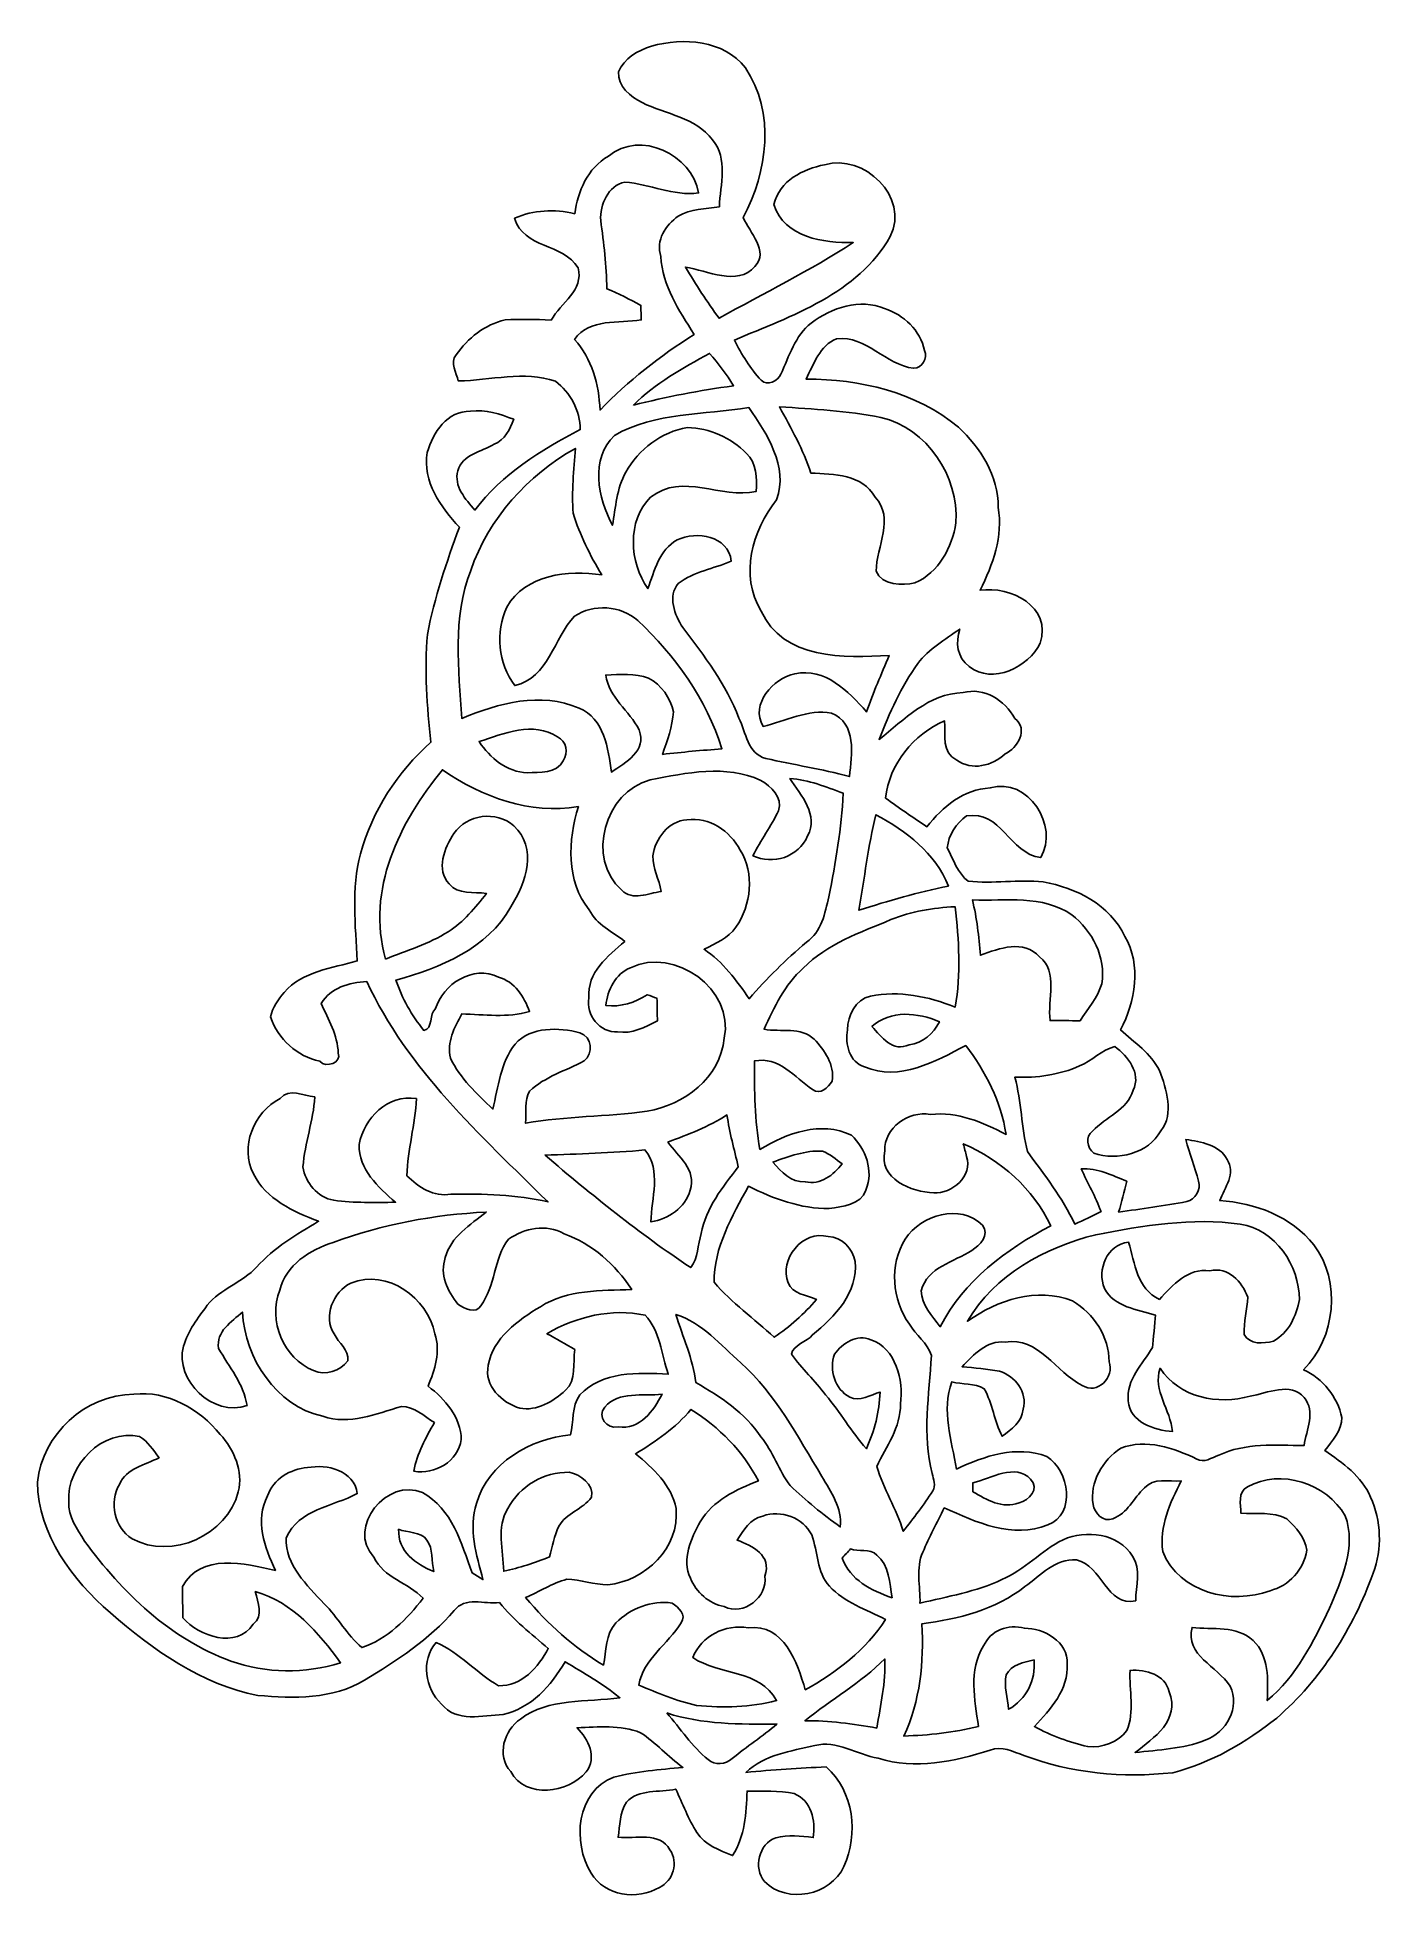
# Model space of a CAD drawing. Header units: centimetres. Extents: x -7.5 to 7.1, y -12.6 to 7.7.
import ezdxf

# ---------------------------------------------------------------- set-up
doc = ezdxf.new("R2010")
doc.units = ezdxf.units.CM
doc.header["$MEASUREMENT"] = 0
doc.layers.add('Camada 1', color=7, linetype='Continuous')

msp = doc.modelspace()

# ---------------------------------------------------------------- linework, layer by layer
at = {"layer": 'Camada 1', "color": 13}
for points, knots in [([(-0.83749, 7.57837), (-0.49354, 7.67362), (-0.05221, 7.64646), (0.18062, 7.34307), (0.18062, 7.34307), (0.50871, 6.85835), (0.42016, 6.21312), (0.1584, 5.71817), (0.1584, 5.71817), (0.22472, 5.55519), (0.44168, 5.3534), (0.28328, 5.18548), (0.28328, 5.18548), (0.09313, 4.96782), (-0.23283, 5.14209), (-0.4699, 5.17948), (-0.4699, 5.17948), (-0.35701, 4.98898), (-0.2346, 4.80413), (-0.10477, 4.62456), (-0.10477, 4.62456), (0.38135, 4.89656), (0.883, 5.14209), (1.35079, 5.44583), (1.35079, 5.44583), (1.03011, 5.4423), (0.60396, 5.49628), (0.49107, 5.85999), (0.49107, 5.85999), (0.54822, 6.1154), (0.80539, 6.24593), (1.04105, 6.29038), (1.04105, 6.29038), (1.46756, 6.41456), (1.96568, 5.94431), (1.75295, 5.5118), (1.75295, 5.5118), (1.40017, 4.89091), (0.68157, 4.64891), (0.06138, 4.38785), (0.06138, 4.38785), (0.14076, 4.23122), (0.23248, 4.07917), (0.35384, 3.95076), (0.35384, 3.95076), (0.41592, 3.88514), (0.53657, 3.943), (0.56515, 4.01814), (0.56515, 4.01814), (0.65687, 4.21181), (0.71861, 4.43477), (0.89535, 4.57235), (0.89535, 4.57235), (1.11513, 4.7431), (1.42452, 4.84011), (1.69192, 4.73004), (1.69192, 4.73004), (1.89936, 4.66055), (2.07786, 4.49439), (2.12584, 4.27567), (2.12584, 4.27567), (2.16076, 4.19276), (2.09903, 4.0834), (2.0066, 4.08129), (2.0066, 4.08129), (1.70039, 4.12009), (1.49542, 4.43547), (1.17122, 4.40267), (1.17122, 4.40267), (0.98778, 4.32894), (0.92322, 4.12644), (0.83961, 3.96487), (0.83961, 3.96487), (1.42275, 3.96381), (2.03482, 3.82411), (2.49167, 3.44382), (2.49167, 3.44382), (2.7305, 3.21839), (2.92806, 2.91394), (2.92488, 2.57387), (2.92488, 2.57387), (2.97674, 2.2546), (2.86738, 1.95051), (2.72697, 1.67146), (2.72697, 1.67146), (3.05894, 1.72508), (3.50837, 1.49084), (3.38067, 1.0989), (3.38067, 1.0989), (3.25332, 0.83926), (2.86314, 0.6417), (2.60809, 0.84455), (2.60809, 0.84455), (2.47756, 0.94051), (2.46062, 1.10772), (2.50719, 1.25024), (2.50719, 1.25024), (2.34597, 1.13806), (2.17205, 1.03505), (2.05176, 0.87595), (2.05176, 0.87595), (1.86902, 0.62547), (1.74378, 0.33972), (1.6316, 0.05256), (1.6316, 0.05256), (1.90535, 0.2667), (2.16817, 0.55104), (2.54247, 0.56092), (2.54247, 0.56092), (2.77354, 0.62336), (2.99614, 0.4766), (3.10409, 0.28152), (3.10409, 0.28152), (3.25861, 0.16087), (3.13161, -0.04163), (2.99791, -0.10477), (2.99791, -0.10477), (2.85679, -0.23319), (2.63807, -0.2921), (2.47438, -0.17074), (2.47438, -0.17074), (2.30752, -0.09525), (2.35126, 0.10372), (2.34315, 0.25365), (2.34315, 0.25365), (2.0066, 0.10971), (1.74096, -0.21555), (1.70215, -0.58349), (1.70215, -0.58349), (1.84679, -0.69286), (1.99954, -0.79269), (2.15018, -0.895), (2.15018, -0.895), (2.32234, -0.68016), (2.546, -0.48542), (2.83704, -0.47413), (2.83704, -0.47413), (3.24908, -0.35137), (3.58775, -0.88688), (3.38526, -1.22978), (3.38526, -1.22978), (3.04659, -1.18427), (2.95275, -0.70944), (2.58127, -0.77823), (2.58127, -0.77823), (2.47121, -0.8569), (2.38266, -0.98742), (2.37208, -1.1236), (2.37208, -1.1236), (2.43346, -1.24742), (2.48532, -1.40123), (2.59927, -1.48625), (2.59927, -1.48625), (2.86738, -1.51624), (3.14219, -1.46367), (3.41171, -1.49331), (3.41171, -1.49331), (3.76837, -1.5561), (4.13632, -1.74202), (4.29824, -2.08492), (4.29824, -2.08492), (4.48063, -2.39995), (4.4129, -2.79012), (4.25132, -3.09986), (4.25132, -3.09986), (4.40231, -3.23462), (4.58047, -3.35703), (4.67536, -3.54259), (4.67536, -3.54259), (4.74839, -3.74474), (4.83552, -4.00367), (4.68983, -4.19629), (4.68983, -4.19629), (4.54977, -4.44253), (4.21957, -4.52543), (3.96064, -4.43794), (3.96064, -4.43794), (3.8862, -4.38044), (3.86715, -4.25909), (3.94864, -4.19876), (3.94864, -4.19876), (4.09011, -4.04566), (4.32364, -3.97122), (4.38997, -3.75602), (4.38997, -3.75602), (4.4764, -3.5627), (4.33176, -3.38914), (4.18994, -3.28119), (4.18994, -3.28119), (4.04601, -3.31646), (3.94264, -3.435), (3.80788, -3.49179), (3.80788, -3.49179), (3.5881, -3.58775), (3.34327, -3.62232), (3.10444, -3.61386), (3.10444, -3.61386), (3.17888, -3.87773), (3.17359, -4.15784), (3.24132, -4.42172), (3.24132, -4.42172), (3.42759, -4.67325), (3.62126, -4.92196), (3.75426, -5.20806), (3.75426, -5.20806), (3.85127, -5.16714), (3.94617, -5.12092), (4.03966, -5.07189), (4.03966, -5.07189), (3.98004, -4.91137), (3.89431, -4.76321), (3.82552, -4.60728), (3.82552, -4.60728), (4.00297, -4.60022), (4.16066, -4.67713), (4.31906, -4.7438), (4.31906, -4.7438), (4.28907, -4.85422), (4.26156, -4.96817), (4.23086, -5.07929), (4.23086, -5.07929), (4.4771, -5.04084), (4.72475, -5.01191), (4.96923, -4.96288), (4.96923, -4.96288), (5.06377, -4.94242), (5.12727, -4.83447), (5.09693, -4.74169), (5.09693, -4.74169), (5.05954, -4.58893), (4.99674, -4.44253), (4.96111, -4.28907), (4.96111, -4.28907), (5.12127, -4.31482), (5.32342, -4.34446), (5.40773, -4.50674), (5.40773, -4.50674), (5.5051, -4.65455), (5.38304, -4.81436), (5.3273, -4.95265), (5.3273, -4.95265), (5.70759, -4.97628), (6.10835, -5.12551), (6.34788, -5.43419), (6.34788, -5.43419), (6.65304, -5.83001), (6.58283, -6.44207), (6.23676, -6.78991), (6.23676, -6.78991), (6.44631, -6.8834), (6.60612, -7.08378), (6.65304, -7.30814), (6.65304, -7.30814), (6.65409, -7.44855), (6.55002, -7.56144), (6.46747, -7.66551), (6.46747, -7.66551), (6.66186, -7.80062), (6.86752, -7.94526), (6.96419, -8.17104), (6.96419, -8.17104), (7.07778, -8.42751), (7.09542, -8.73513), (6.991, -8.99795), (6.991, -8.99795), (6.77862, -9.5952), (6.42691, -10.15189), (5.94677, -10.56922), (5.94677, -10.56922), (5.61269, -10.83486), (5.23452, -11.05817), (4.81718, -11.16259), (4.81718, -11.16259), (4.27426, -11.22574), (3.7144, -11.16683), (3.20181, -10.97456), (3.20181, -10.97456), (3.08504, -10.93646), (2.96192, -10.8652), (2.83774, -10.91812), (2.83774, -10.91812), (2.44828, -11.04371), (2.02283, -11.12979), (1.62137, -11.00667), (1.62137, -11.00667), (1.39136, -10.96645), (1.17263, -10.80523), (0.9338, -10.86838), (0.9338, -10.86838), (0.67522, -10.92976), (0.38594, -10.9661), (0.18662, -11.16012), (0.18662, -11.16012), (0.4766, -11.13084), (0.76729, -11.1132), (1.05869, -11.1005), (1.05869, -11.1005), (1.35749, -11.3672), (1.41217, -11.82652), (1.24989, -12.18106), (1.24989, -12.18106), (1.10561, -12.49362), (0.63535, -12.59522), (0.38982, -12.34405), (0.38982, -12.34405), (0.26352, -12.19835), (0.32561, -11.93447), (0.50976, -11.86956), (0.50976, -11.86956), (0.64382, -11.83111), (0.7814, -11.85051), (0.91652, -11.86674), (0.91652, -11.86674), (0.9465, -11.68682), (0.89747, -11.46069), (0.70979, -11.39014), (0.70979, -11.39014), (0.54328, -11.34992), (0.36936, -11.36897), (0.20002, -11.36227), (0.20002, -11.36227), (0.1905, -11.60427), (0.17639, -11.85051), (0.04233, -12.06182), (0.04233, -12.06182), (-0.09948, -12.00467), (-0.25753, -11.94788), (-0.34466, -11.81347), (-0.34466, -11.81347), (-0.43744, -11.6646), (-0.49989, -11.49879), (-0.57467, -11.34145), (-0.57467, -11.34145), (-0.74895, -11.38026), (-0.97719, -11.3344), (-1.10949, -11.48362), (-1.10949, -11.48362), (-1.18427, -11.5958), (-1.17969, -11.73586), (-1.1998, -11.86427), (-1.1998, -11.86427), (-1.01106, -11.88191), (-0.75247, -11.80112), (-0.63817, -11.99868), (-0.63817, -11.99868), (-0.5401, -12.13908), (-0.60431, -12.33734), (-0.75106, -12.4079), (-0.75106, -12.4079), (-0.98919, -12.55042), (-1.34761, -12.5035), (-1.4926, -12.25268), (-1.4926, -12.25268), (-1.69827, -11.92001), (-1.65735, -11.36615), (-1.24495, -11.20987), (-1.24495, -11.20987), (-1.00083, -11.14813), (-0.74754, -11.12873), (-0.49671, -11.10544), (-0.49671, -11.10544), (-0.65687, -10.98867), (-0.78987, -10.83733), (-0.95567, -10.72903), (-0.95567, -10.72903), (-1.17475, -10.63907), (-1.41429, -10.668), (-1.64465, -10.67576), (-1.64465, -10.67576), (-1.51977, -10.79994), (-1.42804, -10.99326), (-1.54622, -11.15483), (-1.54622, -11.15483), (-1.74554, -11.38379), (-2.19781, -11.45399), (-2.36502, -11.15025), (-2.36502, -11.15025), (-2.52483, -10.9728), (-2.43558, -10.70398), (-2.2606, -10.58016), (-2.2606, -10.58016), (-1.95651, -10.34874), (-1.53529, -10.40059), (-1.1811, -10.34874), (-1.1811, -10.34874), (-1.36666, -10.20022), (-1.57198, -10.07957), (-1.77588, -9.95856), (-1.77588, -9.95856), (-1.92405, -10.21962), (-2.14418, -10.46198), (-2.44898, -10.53183), (-2.44898, -10.53183), (-2.66876, -10.54241), (-2.95592, -10.62143), (-3.11503, -10.41753), (-3.11503, -10.41753), (-3.29777, -10.25031), (-3.34398, -9.94304), (-3.175, -9.74972), (-3.175, -9.74972), (-2.91747, -9.85908), (-2.73685, -10.08521), (-2.49626, -10.21856), (-2.49626, -10.21856), (-2.2479, -10.22914), (-2.06375, -10.01677), (-1.95756, -9.81392), (-1.95756, -9.81392), (-2.14312, -9.65729), (-2.33539, -9.50489), (-2.48885, -9.31474), (-2.48885, -9.31474), (-2.64901, -9.33662), (-2.8642, -9.24842), (-2.9778, -9.40329), (-2.9778, -9.40329), (-3.24838, -9.71832), (-3.6008, -9.94622), (-3.95287, -10.15965), (-3.95287, -10.15965), (-4.29824, -10.36637), (-4.72228, -10.35755), (-5.10928, -10.32404), (-5.10928, -10.32404), (-5.72452, -10.20657), (-6.24699, -9.83015), (-6.70948, -9.42693), (-6.70948, -9.42693), (-7.12505, -9.06745), (-7.487, -8.57955), (-7.50147, -8.00911), (-7.50147, -8.00911), (-7.44537, -7.49088), (-6.98147, -7.05661), (-6.45619, -7.0552), (-6.45619, -7.0552), (-6.09, -7.01005), (-5.74252, -7.21783), (-5.51639, -7.49053), (-5.51639, -7.49053), (-5.36681, -7.65669), (-5.26627, -7.88882), (-5.32165, -8.11459), (-5.32165, -8.11459), (-5.44019, -8.58555), (-6.04449, -8.85825), (-6.47347, -8.62365), (-6.47347, -8.62365), (-6.66821, -8.50018), (-6.7243, -8.2303), (-6.61176, -8.03345), (-6.61176, -8.03345), (-6.53838, -7.85848), (-6.33166, -7.82426), (-6.18102, -7.74347), (-6.18102, -7.74347), (-6.24452, -7.66163), (-6.29991, -7.56779), (-6.39163, -7.51487), (-6.39163, -7.51487), (-6.79591, -7.42456), (-7.18361, -7.82708), (-7.16104, -8.22149), (-7.16104, -8.22149), (-7.16633, -8.38094), (-7.07037, -8.51923), (-6.98994, -8.64905), (-6.98994, -8.64905), (-6.58283, -9.20574), (-6.05896, -9.71127), (-5.40103, -9.95186), (-5.40103, -9.95186), (-5.02073, -10.08627), (-4.59669, -10.08944), (-4.21181, -9.9702), (-4.21181, -9.9702), (-4.45135, -9.64353), (-4.72969, -9.31122), (-5.1368, -9.19762), (-5.1368, -9.19762), (-5.10963, -9.31439), (-5.04543, -9.45727), (-5.15832, -9.55216), (-5.15832, -9.55216), (-5.34282, -9.82169), (-5.74781, -9.68516), (-5.92314, -9.4802), (-5.92314, -9.4802), (-5.9242, -9.39588), (-5.92631, -9.22725), (-5.92737, -9.14259), (-5.92737, -9.14259), (-5.72805, -8.77394), (-5.24933, -8.89176), (-4.91913, -8.96726), (-4.91913, -8.96726), (-5.03661, -8.71961), (-5.14174, -8.41904), (-5.00309, -8.15834), (-5.00309, -8.15834), (-4.94453, -7.97172), (-4.7558, -7.86659), (-4.56988, -7.85142), (-4.56988, -7.85142), (-4.35963, -7.8105), (-4.06329, -7.87753), (-4.02978, -8.13364), (-4.02978, -8.13364), (-4.29683, -8.27511), (-4.66302, -8.30051), (-4.80131, -8.61377), (-4.80131, -8.61377), (-4.81401, -8.91293), (-4.57271, -9.12777), (-4.38997, -9.32815), (-4.38997, -9.32815), (-4.24215, -9.47737), (-4.13985, -9.66682), (-3.9811, -9.8051), (-3.9811, -9.8051), (-3.70593, -9.71515), (-3.48862, -9.49395), (-3.31611, -9.26853), (-3.31611, -9.26853), (-3.47768, -9.0992), (-3.74509, -9.0484), (-3.85057, -8.82332), (-3.85057, -8.82332), (-4.15431, -8.49842), (-3.69993, -7.95479), (-3.32387, -8.122), (-3.32387, -8.122), (-3.00002, -8.29663), (-2.90054, -8.6748), (-2.78483, -8.99442), (-2.78483, -8.99442), (-2.78483, -8.99442), (-2.667, -9.06709), (-2.667, -9.06709), (-2.667, -9.06709), (-2.7365, -8.79828), (-2.8261, -8.51323), (-2.73685, -8.23948), (-2.73685, -8.23948), (-2.6102, -7.79956), (-2.15194, -7.53674), (-1.71697, -7.49688), (-1.71697, -7.49688), (-1.68134, -7.3533), (-1.70568, -7.18855), (-1.61572, -7.06296), (-1.61572, -7.06296), (-1.37548, -6.80297), (-0.98072, -6.81919), (-0.65652, -6.83754), (-0.65652, -6.83754), (-0.72849, -6.62199), (-0.74577, -6.36623), (-0.90593, -6.19654), (-0.90593, -6.19654), (-1.26965, -6.11928), (-1.65312, -6.21101), (-1.97309, -6.39762), (-1.97309, -6.39762), (-1.87113, -6.45477), (-1.77059, -6.51192), (-1.66829, -6.57013), (-1.66829, -6.57013), (-1.69545, -6.71195), (-1.64747, -6.90492), (-1.77165, -7.01181), (-1.77165, -7.01181), (-1.90465, -7.13281), (-2.07962, -7.24112), (-2.26766, -7.20619), (-2.26766, -7.20619), (-2.46274, -7.14587), (-2.65712, -6.96595), (-2.60879, -6.73947), (-2.60879, -6.73947), (-2.55658, -6.44278), (-2.28565, -6.25016), (-2.04329, -6.10447), (-2.04329, -6.10447), (-1.74942, -5.91679), (-1.38677, -5.93125), (-1.05234, -5.91785), (-1.05234, -5.91785), (-1.22731, -5.64727), (-1.48096, -5.42255), (-1.78717, -5.31248), (-1.78717, -5.31248), (-1.98155, -5.20312), (-2.21615, -5.2511), (-2.39007, -5.3721), (-2.39007, -5.3721), (-2.55164, -5.58447), (-2.53083, -5.87798), (-2.68922, -6.09424), (-2.68922, -6.09424), (-2.73861, -6.1849), (-2.87443, -6.1281), (-2.93758, -6.07695), (-2.93758, -6.07695), (-3.05153, -5.94078), (-3.13972, -5.75028), (-3.07481, -5.57212), (-3.07481, -5.57212), (-3.01766, -5.34282), (-2.80282, -5.21617), (-2.63066, -5.07824), (-2.63066, -5.07824), (-3.19793, -5.10258), (-3.75955, -5.2137), (-4.29331, -5.40667), (-4.29331, -5.40667), (-4.54413, -5.48852), (-4.80695, -5.65079), (-4.8701, -5.92561), (-4.8701, -5.92561), (-5.00098, -6.25334), (-4.83094, -6.66856), (-4.50391, -6.79803), (-4.50391, -6.79803), (-4.37233, -6.85835), (-4.21781, -6.80226), (-4.13314, -6.69149), (-4.13314, -6.69149), (-4.11586, -6.57542), (-4.23686, -6.4964), (-4.28025, -6.39974), (-4.28025, -6.39974), (-4.40655, -6.2103), (-4.29013, -5.94325), (-4.10034, -5.84764), (-4.10034, -5.84764), (-3.70134, -5.68925), (-3.26496, -6.00745), (-3.18876, -6.39974), (-3.18876, -6.39974), (-3.12244, -6.59342), (-3.19017, -6.78886), (-3.26178, -6.96807), (-3.26178, -6.96807), (-3.07657, -7.10494), (-2.9083, -7.30638), (-2.9016, -7.54627), (-2.9016, -7.54627), (-2.93405, -7.78192), (-3.19017, -7.93432), (-3.41701, -7.88917), (-3.41701, -7.88917), (-3.38279, -7.69761), (-3.28789, -7.52863), (-3.19334, -7.36247), (-3.19334, -7.36247), (-3.30482, -7.29297), (-3.41489, -7.18714), (-3.55141, -7.1882), (-3.55141, -7.1882), (-3.82905, -7.26616), (-4.11409, -7.39422), (-4.40372, -7.29333), (-4.40372, -7.29333), (-4.91455, -7.1815), (-5.24722, -6.66574), (-5.27579, -6.16373), (-5.27579, -6.16373), (-5.39432, -6.26851), (-5.56401, -6.37081), (-5.53544, -6.55814), (-5.53544, -6.55814), (-5.42008, -6.75746), (-5.26486, -6.9409), (-5.2257, -7.1762), (-5.2257, -7.1762), (-5.59188, -7.30709), (-6.01416, -6.9088), (-5.91608, -6.5338), (-5.91608, -6.5338), (-5.86846, -6.36729), (-5.75839, -6.22723), (-5.65856, -6.08965), (-5.65856, -6.08965), (-5.51392, -5.90973), (-5.27614, -5.84412), (-5.12198, -5.67408), (-5.12198, -5.67408), (-4.93571, -5.46206), (-4.68736, -5.32236), (-4.44994, -5.17631), (-4.44994, -5.17631), (-4.72228, -5.07436), (-5.02144, -4.93783), (-5.1562, -4.66407), (-5.1562, -4.66407), (-5.30966, -4.36986), (-5.15161, -3.99344), (-4.86798, -3.84598), (-4.86798, -3.84598), (-4.76426, -3.72251), (-4.61892, -3.81847), (-4.49227, -3.82729), (-4.49227, -3.82729), (-4.50462, -4.08552), (-4.60128, -4.32858), (-4.61927, -4.58576), (-4.61927, -4.58576), (-4.59528, -4.75897), (-4.46123, -4.91807), (-4.28554, -4.94982), (-4.28554, -4.94982), (-4.06329, -4.97911), (-3.83857, -4.97487), (-3.61491, -4.97029), (-3.61491, -4.97029), (-3.80294, -4.8066), (-4.01532, -4.61716), (-4.01073, -4.34411), (-4.01073, -4.34411), (-3.95076, -4.05906), (-3.70381, -3.79518), (-3.38808, -3.84528), (-3.38808, -3.84528), (-3.3976, -4.1275), (-3.48791, -4.39949), (-3.49074, -4.68277), (-3.49074, -4.68277), (-3.36621, -4.80836), (-3.20005, -4.91666), (-3.01343, -4.88244), (-3.01343, -4.88244), (-2.66136, -4.87821), (-2.30505, -4.88527), (-1.96074, -4.96746), (-1.96074, -4.96746), (-2.69487, -4.24427), (-3.48791, -3.52496), (-3.92783, -2.57316), (-3.92783, -2.57316), (-4.11974, -2.58939), (-4.31659, -2.64019), (-4.42313, -2.8134), (-4.42313, -2.8134), (-4.34058, -2.9845), (-4.24568, -3.15666), (-4.23651, -3.35174), (-4.23651, -3.35174), (-4.19947, -3.45334), (-4.36492, -3.51861), (-4.43689, -3.44064), (-4.43689, -3.44064), (-4.68418, -3.38843), (-4.89021, -3.19934), (-4.97064, -2.95981), (-4.97064, -2.95981), (-4.95018, -2.85821), (-4.89056, -2.7686), (-4.82247, -2.6924), (-4.82247, -2.6924), (-4.62527, -2.46451), (-4.30459, -2.43134), (-4.03013, -2.35056), (-4.03013, -2.35056), (-4.0513, -1.96462), (-4.09469, -1.56845), (-3.99662, -1.18921), (-3.99662, -1.18921), (-3.86574, -0.72249), (-3.59551, -0.2981), (-3.23144, 0.02152), (-3.23144, 0.02152), (-3.27342, 0.41028), (-3.30482, 0.80363), (-3.26813, 1.19345), (-3.26813, 1.19345), (-3.1937, 1.59209), (-3.06211, 1.97661), (-2.92206, 2.3562), (-2.92206, 2.3562), (-3.12455, 2.57422), (-3.32528, 2.8508), (-3.27131, 3.1683), (-3.27131, 3.1683), (-3.20816, 3.38314), (-3.05506, 3.62232), (-2.80141, 3.61491), (-2.80141, 3.61491), (-2.63842, 3.63749), (-2.48109, 3.58528), (-2.33221, 3.52778), (-2.33221, 3.52778), (-2.37314, 3.41842), (-2.42923, 3.30271), (-2.54494, 3.2572), (-2.54494, 3.2572), (-2.67688, 3.17571), (-2.89384, 3.14607), (-2.93793, 2.96898), (-2.93793, 2.96898), (-2.98767, 2.80211), (-2.85468, 2.65783), (-2.75378, 2.54176), (-2.75378, 2.54176), (-2.46062, 2.93123), (-2.038, 3.19581), (-1.61114, 3.4163), (-1.61114, 3.4163), (-1.61502, 3.62162), (-1.71521, 3.81952), (-1.88066, 3.94088), (-1.88066, 3.94088), (-2.22215, 4.06188), (-2.5841, 3.94688), (-2.93441, 3.94476), (-2.93441, 3.94476), (-2.95557, 4.03507), (-3.0286, 4.14126), (-2.95804, 4.22663), (-2.95804, 4.22663), (-2.83175, 4.40831), (-2.64583, 4.55648), (-2.42676, 4.60728), (-2.42676, 4.60728), (-2.26095, 4.61539), (-2.09374, 4.61398), (-1.92758, 4.6034), (-1.92758, 4.6034), (-1.82104, 4.79072), (-1.56916, 4.92831), (-1.63477, 5.17278), (-1.63477, 5.17278), (-1.79564, 5.43877), (-2.2285, 5.38021), (-2.3241, 5.71077), (-2.3241, 5.71077), (-2.11667, 5.80002), (-1.89054, 5.81307), (-1.67111, 5.75804), (-1.67111, 5.75804), (-1.63442, 6.0071), (-1.53247, 6.25087), (-1.30563, 6.38528), (-1.30563, 6.38528), (-0.95673, 6.67103), (-0.40146, 6.40256), (-0.32632, 5.98523), (-0.32632, 5.98523), (-0.60113, 5.94572), (-0.85725, 6.08471), (-1.12712, 6.10129), (-1.12712, 6.10129), (-1.31092, 6.06566), (-1.39735, 5.85646), (-1.38889, 5.68572), (-1.38889, 5.68572), (-1.35537, 5.44019), (-1.32327, 5.19359), (-1.32362, 4.94489), (-1.32362, 4.94489), (-1.19627, 4.89267), (-1.07386, 4.82953), (-0.95321, 4.76391), (-0.95321, 4.76391), (-0.95215, 4.7117), (-0.95038, 4.65949), (-0.94827, 4.60692), (-0.94827, 4.60692), (-1.19592, 4.5653), (-1.50566, 4.63091), (-1.67217, 4.39491), (-1.67217, 4.39491), (-1.48272, 4.1843), (-1.41005, 3.90596), (-1.39559, 3.62797), (-1.39559, 3.62797), (-1.09326, 3.94547), (-0.74366, 4.21181), (-0.37641, 4.44994), (-0.37641, 4.44994), (-0.53799, 4.70958), (-0.72214, 4.97734), (-0.73589, 5.29449), (-0.73589, 5.29449), (-0.79481, 5.47158), (-0.68333, 5.63562), (-0.54716, 5.73193), (-0.54716, 5.73193), (-0.41451, 5.81413), (-0.25153, 5.81025), (-0.10125, 5.83565), (-0.10125, 5.83565), (-0.09172, 6.07695), (-0.00282, 6.35776), (-0.17639, 6.56131), (-0.17639, 6.56131), (-0.35948, 6.80544), (-0.68262, 6.83789), (-0.93909, 6.96524), (-0.93909, 6.96524), (-1.06645, 7.02769), (-1.20332, 7.1434), (-1.19627, 7.29791), (-1.19627, 7.29791), (-1.13841, 7.4482), (-0.98213, 7.53039), (-0.83749, 7.57837), (-0.83749, 7.57837), (-0.83749, 7.57837), (-0.83749, 7.57837), (-0.83749, 7.57837)], [0, 0, 0, 0, 0.00436681, 0.00436681, 0.00436681, 0.00436681, 0.00873362, 0.00873362, 0.00873362, 0.00873362, 0.01310044, 0.01310044, 0.01310044, 0.01310044, 0.01746725, 0.01746725, 0.01746725, 0.01746725, 0.02183406, 0.02183406, 0.02183406, 0.02183406, 0.02620087, 0.02620087, 0.02620087, 0.02620087, 0.03056769, 0.03056769, 0.03056769, 0.03056769, 0.0349345, 0.0349345, 0.0349345, 0.0349345, 0.03930131, 0.03930131, 0.03930131, 0.03930131, 0.04366812, 0.04366812, 0.04366812, 0.04366812, 0.04803493, 0.04803493, 0.04803493, 0.04803493, 0.05240175, 0.05240175, 0.05240175, 0.05240175, 0.05676856, 0.05676856, 0.05676856, 0.05676856, 0.06113537, 0.06113537, 0.06113537, 0.06113537, 0.06550218, 0.06550218, 0.06550218, 0.06550218, 0.069869, 0.069869, 0.069869, 0.069869, 0.07423581, 0.07423581, 0.07423581, 0.07423581, 0.07860262, 0.07860262, 0.07860262, 0.07860262, 0.08296943, 0.08296943, 0.08296943, 0.08296943, 0.08733624, 0.08733624, 0.08733624, 0.08733624, 0.09170306, 0.09170306, 0.09170306, 0.09170306, 0.09606987, 0.09606987, 0.09606987, 0.09606987, 0.10043668, 0.10043668, 0.10043668, 0.10043668, 0.10480349, 0.10480349, 0.10480349, 0.10480349, 0.10917031, 0.10917031, 0.10917031, 0.10917031, 0.11353712, 0.11353712, 0.11353712, 0.11353712, 0.11790393, 0.11790393, 0.11790393, 0.11790393, 0.12227074, 0.12227074, 0.12227074, 0.12227074, 0.12663755, 0.12663755, 0.12663755, 0.12663755, 0.13100437, 0.13100437, 0.13100437, 0.13100437, 0.13537118, 0.13537118, 0.13537118, 0.13537118, 0.13973799, 0.13973799, 0.13973799, 0.13973799, 0.1441048, 0.1441048, 0.1441048, 0.1441048, 0.14847162, 0.14847162, 0.14847162, 0.14847162, 0.15283843, 0.15283843, 0.15283843, 0.15283843, 0.15720524, 0.15720524, 0.15720524, 0.15720524, 0.16157205, 0.16157205, 0.16157205, 0.16157205, 0.16593886, 0.16593886, 0.16593886, 0.16593886, 0.17030568, 0.17030568, 0.17030568, 0.17030568, 0.17467249, 0.17467249, 0.17467249, 0.17467249, 0.1790393, 0.1790393, 0.1790393, 0.1790393, 0.18340611, 0.18340611, 0.18340611, 0.18340611, 0.18777293, 0.18777293, 0.18777293, 0.18777293, 0.19213974, 0.19213974, 0.19213974, 0.19213974, 0.19650655, 0.19650655, 0.19650655, 0.19650655, 0.20087336, 0.20087336, 0.20087336, 0.20087336, 0.20524017, 0.20524017, 0.20524017, 0.20524017, 0.20960699, 0.20960699, 0.20960699, 0.20960699, 0.2139738, 0.2139738, 0.2139738, 0.2139738, 0.21834061, 0.21834061, 0.21834061, 0.21834061, 0.22270742, 0.22270742, 0.22270742, 0.22270742, 0.22707424, 0.22707424, 0.22707424, 0.22707424, 0.23144105, 0.23144105, 0.23144105, 0.23144105, 0.23580786, 0.23580786, 0.23580786, 0.23580786, 0.24017467, 0.24017467, 0.24017467, 0.24017467, 0.24454148, 0.24454148, 0.24454148, 0.24454148, 0.2489083, 0.2489083, 0.2489083, 0.2489083, 0.25327511, 0.25327511, 0.25327511, 0.25327511, 0.25764192, 0.25764192, 0.25764192, 0.25764192, 0.26200873, 0.26200873, 0.26200873, 0.26200873, 0.26637555, 0.26637555, 0.26637555, 0.26637555, 0.27074236, 0.27074236, 0.27074236, 0.27074236, 0.27510917, 0.27510917, 0.27510917, 0.27510917, 0.27947598, 0.27947598, 0.27947598, 0.27947598, 0.28384279, 0.28384279, 0.28384279, 0.28384279, 0.28820961, 0.28820961, 0.28820961, 0.28820961, 0.29257642, 0.29257642, 0.29257642, 0.29257642, 0.29694323, 0.29694323, 0.29694323, 0.29694323, 0.30131004, 0.30131004, 0.30131004, 0.30131004, 0.30567686, 0.30567686, 0.30567686, 0.30567686, 0.31004367, 0.31004367, 0.31004367, 0.31004367, 0.31441048, 0.31441048, 0.31441048, 0.31441048, 0.31877729, 0.31877729, 0.31877729, 0.31877729, 0.3231441, 0.3231441, 0.3231441, 0.3231441, 0.32751092, 0.32751092, 0.32751092, 0.32751092, 0.33187773, 0.33187773, 0.33187773, 0.33187773, 0.33624454, 0.33624454, 0.33624454, 0.33624454, 0.34061135, 0.34061135, 0.34061135, 0.34061135, 0.34497817, 0.34497817, 0.34497817, 0.34497817, 0.34934498, 0.34934498, 0.34934498, 0.34934498, 0.35371179, 0.35371179, 0.35371179, 0.35371179, 0.3580786, 0.3580786, 0.3580786, 0.3580786, 0.36244541, 0.36244541, 0.36244541, 0.36244541, 0.36681223, 0.36681223, 0.36681223, 0.36681223, 0.37117904, 0.37117904, 0.37117904, 0.37117904, 0.37554585, 0.37554585, 0.37554585, 0.37554585, 0.37991266, 0.37991266, 0.37991266, 0.37991266, 0.38427948, 0.38427948, 0.38427948, 0.38427948, 0.38864629, 0.38864629, 0.38864629, 0.38864629, 0.3930131, 0.3930131, 0.3930131, 0.3930131, 0.39737991, 0.39737991, 0.39737991, 0.39737991, 0.40174672, 0.40174672, 0.40174672, 0.40174672, 0.40611354, 0.40611354, 0.40611354, 0.40611354, 0.41048035, 0.41048035, 0.41048035, 0.41048035, 0.41484716, 0.41484716, 0.41484716, 0.41484716, 0.41921397, 0.41921397, 0.41921397, 0.41921397, 0.42358079, 0.42358079, 0.42358079, 0.42358079, 0.4279476, 0.4279476, 0.4279476, 0.4279476, 0.43231441, 0.43231441, 0.43231441, 0.43231441, 0.43668122, 0.43668122, 0.43668122, 0.43668122, 0.44104803, 0.44104803, 0.44104803, 0.44104803, 0.44541485, 0.44541485, 0.44541485, 0.44541485, 0.44978166, 0.44978166, 0.44978166, 0.44978166, 0.45414847, 0.45414847, 0.45414847, 0.45414847, 0.45851528, 0.45851528, 0.45851528, 0.45851528, 0.4628821, 0.4628821, 0.4628821, 0.4628821, 0.46724891, 0.46724891, 0.46724891, 0.46724891, 0.47161572, 0.47161572, 0.47161572, 0.47161572, 0.47598253, 0.47598253, 0.47598253, 0.47598253, 0.48034934, 0.48034934, 0.48034934, 0.48034934, 0.48471616, 0.48471616, 0.48471616, 0.48471616, 0.48908297, 0.48908297, 0.48908297, 0.48908297, 0.49344978, 0.49344978, 0.49344978, 0.49344978, 0.49781659, 0.49781659, 0.49781659, 0.49781659, 0.50218341, 0.50218341, 0.50218341, 0.50218341, 0.50655022, 0.50655022, 0.50655022, 0.50655022, 0.51091703, 0.51091703, 0.51091703, 0.51091703, 0.51528384, 0.51528384, 0.51528384, 0.51528384, 0.51965066, 0.51965066, 0.51965066, 0.51965066, 0.52401747, 0.52401747, 0.52401747, 0.52401747, 0.52838428, 0.52838428, 0.52838428, 0.52838428, 0.53275109, 0.53275109, 0.53275109, 0.53275109, 0.5371179, 0.5371179, 0.5371179, 0.5371179, 0.54148472, 0.54148472, 0.54148472, 0.54148472, 0.54585153, 0.54585153, 0.54585153, 0.54585153, 0.55021834, 0.55021834, 0.55021834, 0.55021834, 0.55458515, 0.55458515, 0.55458515, 0.55458515, 0.55895197, 0.55895197, 0.55895197, 0.55895197, 0.56331878, 0.56331878, 0.56331878, 0.56331878, 0.56768559, 0.56768559, 0.56768559, 0.56768559, 0.5720524, 0.5720524, 0.5720524, 0.5720524, 0.57641921, 0.57641921, 0.57641921, 0.57641921, 0.58078603, 0.58078603, 0.58078603, 0.58078603, 0.58515284, 0.58515284, 0.58515284, 0.58515284, 0.58951965, 0.58951965, 0.58951965, 0.58951965, 0.59388646, 0.59388646, 0.59388646, 0.59388646, 0.59825328, 0.59825328, 0.59825328, 0.59825328, 0.60262009, 0.60262009, 0.60262009, 0.60262009, 0.6069869, 0.6069869, 0.6069869, 0.6069869, 0.61135371, 0.61135371, 0.61135371, 0.61135371, 0.61572052, 0.61572052, 0.61572052, 0.61572052, 0.62008734, 0.62008734, 0.62008734, 0.62008734, 0.62445415, 0.62445415, 0.62445415, 0.62445415, 0.62882096, 0.62882096, 0.62882096, 0.62882096, 0.63318777, 0.63318777, 0.63318777, 0.63318777, 0.63755459, 0.63755459, 0.63755459, 0.63755459, 0.6419214, 0.6419214, 0.6419214, 0.6419214, 0.64628821, 0.64628821, 0.64628821, 0.64628821, 0.65065502, 0.65065502, 0.65065502, 0.65065502, 0.65502183, 0.65502183, 0.65502183, 0.65502183, 0.65938865, 0.65938865, 0.65938865, 0.65938865, 0.66375546, 0.66375546, 0.66375546, 0.66375546, 0.66812227, 0.66812227, 0.66812227, 0.66812227, 0.67248908, 0.67248908, 0.67248908, 0.67248908, 0.6768559, 0.6768559, 0.6768559, 0.6768559, 0.68122271, 0.68122271, 0.68122271, 0.68122271, 0.68558952, 0.68558952, 0.68558952, 0.68558952, 0.68995633, 0.68995633, 0.68995633, 0.68995633, 0.69432314, 0.69432314, 0.69432314, 0.69432314, 0.69868996, 0.69868996, 0.69868996, 0.69868996, 0.70305677, 0.70305677, 0.70305677, 0.70305677, 0.70742358, 0.70742358, 0.70742358, 0.70742358, 0.71179039, 0.71179039, 0.71179039, 0.71179039, 0.71615721, 0.71615721, 0.71615721, 0.71615721, 0.72052402, 0.72052402, 0.72052402, 0.72052402, 0.72489083, 0.72489083, 0.72489083, 0.72489083, 0.72925764, 0.72925764, 0.72925764, 0.72925764, 0.73362445, 0.73362445, 0.73362445, 0.73362445, 0.73799127, 0.73799127, 0.73799127, 0.73799127, 0.74235808, 0.74235808, 0.74235808, 0.74235808, 0.74672489, 0.74672489, 0.74672489, 0.74672489, 0.7510917, 0.7510917, 0.7510917, 0.7510917, 0.75545852, 0.75545852, 0.75545852, 0.75545852, 0.75982533, 0.75982533, 0.75982533, 0.75982533, 0.76419214, 0.76419214, 0.76419214, 0.76419214, 0.76855895, 0.76855895, 0.76855895, 0.76855895, 0.77292576, 0.77292576, 0.77292576, 0.77292576, 0.77729258, 0.77729258, 0.77729258, 0.77729258, 0.78165939, 0.78165939, 0.78165939, 0.78165939, 0.7860262, 0.7860262, 0.7860262, 0.7860262, 0.79039301, 0.79039301, 0.79039301, 0.79039301, 0.79475983, 0.79475983, 0.79475983, 0.79475983, 0.79912664, 0.79912664, 0.79912664, 0.79912664, 0.80349345, 0.80349345, 0.80349345, 0.80349345, 0.80786026, 0.80786026, 0.80786026, 0.80786026, 0.81222707, 0.81222707, 0.81222707, 0.81222707, 0.81659389, 0.81659389, 0.81659389, 0.81659389, 0.8209607, 0.8209607, 0.8209607, 0.8209607, 0.82532751, 0.82532751, 0.82532751, 0.82532751, 0.82969432, 0.82969432, 0.82969432, 0.82969432, 0.83406114, 0.83406114, 0.83406114, 0.83406114, 0.83842795, 0.83842795, 0.83842795, 0.83842795, 0.84279476, 0.84279476, 0.84279476, 0.84279476, 0.84716157, 0.84716157, 0.84716157, 0.84716157, 0.85152838, 0.85152838, 0.85152838, 0.85152838, 0.8558952, 0.8558952, 0.8558952, 0.8558952, 0.86026201, 0.86026201, 0.86026201, 0.86026201, 0.86462882, 0.86462882, 0.86462882, 0.86462882, 0.86899563, 0.86899563, 0.86899563, 0.86899563, 0.87336245, 0.87336245, 0.87336245, 0.87336245, 0.87772926, 0.87772926, 0.87772926, 0.87772926, 0.88209607, 0.88209607, 0.88209607, 0.88209607, 0.88646288, 0.88646288, 0.88646288, 0.88646288, 0.89082969, 0.89082969, 0.89082969, 0.89082969, 0.89519651, 0.89519651, 0.89519651, 0.89519651, 0.89956332, 0.89956332, 0.89956332, 0.89956332, 0.90393013, 0.90393013, 0.90393013, 0.90393013, 0.90829694, 0.90829694, 0.90829694, 0.90829694, 0.91266376, 0.91266376, 0.91266376, 0.91266376, 0.91703057, 0.91703057, 0.91703057, 0.91703057, 0.92139738, 0.92139738, 0.92139738, 0.92139738, 0.92576419, 0.92576419, 0.92576419, 0.92576419, 0.930131, 0.930131, 0.930131, 0.930131, 0.93449782, 0.93449782, 0.93449782, 0.93449782, 0.93886463, 0.93886463, 0.93886463, 0.93886463, 0.94323144, 0.94323144, 0.94323144, 0.94323144, 0.94759825, 0.94759825, 0.94759825, 0.94759825, 0.95196507, 0.95196507, 0.95196507, 0.95196507, 0.95633188, 0.95633188, 0.95633188, 0.95633188, 0.96069869, 0.96069869, 0.96069869, 0.96069869, 0.9650655, 0.9650655, 0.9650655, 0.9650655, 0.96943231, 0.96943231, 0.96943231, 0.96943231, 0.97379913, 0.97379913, 0.97379913, 0.97379913, 0.97816594, 0.97816594, 0.97816594, 0.97816594, 0.98253275, 0.98253275, 0.98253275, 0.98253275, 0.98689956, 0.98689956, 0.98689956, 0.98689956, 0.99126638, 0.99126638, 0.99126638, 0.99126638, 1, 1, 1, 1]), ([(-1.0347, 3.68053), (-0.67663, 3.77225), (-0.31327, 3.8421), (0.05327, 3.89114), (0.05327, 3.89114), (-0.02187, 4.01673), (-0.11218, 4.13244), (-0.20708, 4.24356), (-0.20708, 4.24356), (-0.50024, 4.0834), (-0.79692, 3.91901), (-1.0347, 3.68053), (-1.0347, 3.68053), (-1.0347, 3.68053), (-1.0347, 3.68053), (-1.0347, 3.68053)], [0, 0, 0, 0, 0.2, 0.2, 0.2, 0.2, 0.4, 0.4, 0.4, 0.4, 0.6, 0.6, 0.6, 0.6, 1, 1, 1, 1]), ([(-1.23825, 3.35209), (-1.50812, 3.09951), (-1.41711, 2.67264), (-1.26189, 2.37702), (-1.26189, 2.37702), (-1.2252, 2.57175), (-1.21744, 2.77812), (-1.11619, 2.95346), (-1.11619, 2.95346), (-0.97931, 3.20005), (-0.72778, 3.39302), (-0.44767, 3.43711), (-0.44767, 3.43711), (-0.2092, 3.435), (0.02611, 3.32458), (0.19438, 3.15771), (0.19438, 3.15771), (0.30445, 3.05047), (0.30586, 2.88819), (0.29951, 2.74532), (0.29951, 2.74532), (-0.08784, 2.65783), (-0.49918, 2.95698), (-0.84772, 2.68217), (-0.84772, 2.68217), (-1.10631, 2.42535), (-1.07809, 1.97626), (-0.87736, 1.68945), (-0.87736, 1.68945), (-0.80574, 1.88136), (-0.75318, 2.11279), (-0.55915, 2.21827), (-0.55915, 2.21827), (-0.34749, 2.3181), (-0.00741, 2.26766), (0.02787, 1.9879), (0.02787, 1.9879), (-0.16263, 1.90571), (-0.37994, 1.87537), (-0.54681, 1.74519), (-0.54681, 1.74519), (-0.66569, 1.61361), (-0.58632, 1.39876), (-0.49812, 1.26753), (-0.49812, 1.26753), (-0.26564, 0.95991), (-0.02681, 0.64876), (0.11077, 0.28434), (0.11077, 0.28434), (0.18803, 0.12912), (0.20602, -0.10301), (0.40287, -0.15416), (0.40287, -0.15416), (0.70379, -0.2219), (1.01036, -0.26882), (1.30881, -0.3496), (1.30881, -0.3496), (1.33879, -0.10971), (1.38994, 0.22613), (1.11478, 0.33796), (1.11478, 0.33796), (0.86148, 0.38735), (0.61454, 0.24765), (0.37218, 0.19438), (0.37218, 0.19438), (0.23354, 0.44168), (0.48048, 0.71226), (0.71684, 0.76623), (0.71684, 0.76623), (1.04599, 0.83397), (1.29893, 0.57644), (1.49578, 0.35172), (1.49578, 0.35172), (1.56527, 0.56092), (1.65806, 0.76129), (1.74096, 0.96555), (1.74096, 0.96555), (1.26012, 0.9331), (0.58138, 0.92287), (0.35348, 1.44639), (0.35348, 1.44639), (0.11395, 1.83586), (0.25647, 2.3181), (0.51858, 2.6543), (0.51858, 2.6543), (0.65087, 3.01696), (0.41381, 3.36762), (0.21837, 3.65548), (0.21837, 3.65548), (-0.26741, 3.57223), (-0.79939, 3.60997), (-1.23825, 3.35209), (-1.23825, 3.35209), (-1.23825, 3.35209), (-1.23825, 3.35209), (-1.23825, 3.35209)], [0, 0, 0, 0, 0.04, 0.04, 0.04, 0.04, 0.08, 0.08, 0.08, 0.08, 0.12, 0.12, 0.12, 0.12, 0.16, 0.16, 0.16, 0.16, 0.2, 0.2, 0.2, 0.2, 0.24, 0.24, 0.24, 0.24, 0.28, 0.28, 0.28, 0.28, 0.32, 0.32, 0.32, 0.32, 0.36, 0.36, 0.36, 0.36, 0.4, 0.4, 0.4, 0.4, 0.44, 0.44, 0.44, 0.44, 0.48, 0.48, 0.48, 0.48, 0.52, 0.52, 0.52, 0.52, 0.56, 0.56, 0.56, 0.56, 0.6, 0.6, 0.6, 0.6, 0.64, 0.64, 0.64, 0.64, 0.68, 0.68, 0.68, 0.68, 0.72, 0.72, 0.72, 0.72, 0.76, 0.76, 0.76, 0.76, 0.8, 0.8, 0.8, 0.8, 0.84, 0.84, 0.84, 0.84, 0.88, 0.88, 0.88, 0.88, 0.92, 0.92, 0.92, 0.92, 1, 1, 1, 1]), ([(0.54963, 3.66289), (0.67839, 3.43041), (0.80857, 3.19687), (0.89182, 2.94322), (0.89182, 2.94322), (1.13806, 2.93299), (1.4538, 2.93335), (1.5875, 2.68076), (1.5875, 2.68076), (1.80516, 2.45639), (1.60161, 2.14595), (1.59985, 1.88101), (1.59985, 1.88101), (1.66017, 1.72297), (1.88701, 1.72156), (2.02106, 1.75295), (2.02106, 1.75295), (2.27824, 1.86196), (2.42499, 2.13783), (2.46451, 2.40347), (2.46451, 2.40347), (2.49872, 2.91253), (2.15371, 3.42724), (1.65065, 3.54894), (1.65065, 3.54894), (1.28764, 3.61774), (0.91793, 3.64067), (0.54963, 3.66289), (0.54963, 3.66289), (0.54963, 3.66289), (0.54963, 3.66289), (0.54963, 3.66289)], [0, 0, 0, 0, 0.11111111, 0.11111111, 0.11111111, 0.11111111, 0.22222222, 0.22222222, 0.22222222, 0.22222222, 0.33333333, 0.33333333, 0.33333333, 0.33333333, 0.44444444, 0.44444444, 0.44444444, 0.44444444, 0.55555556, 0.55555556, 0.55555556, 0.55555556, 0.66666667, 0.66666667, 0.66666667, 0.66666667, 0.77777778, 0.77777778, 0.77777778, 0.77777778, 1, 1, 1, 1]), ([(-2.79894, 1.8863), (-3.00073, 1.37619), (-2.93017, 0.81421), (-2.89595, 0.28046), (-2.89595, 0.28046), (-2.49661, 0.44556), (-2.04223, 0.57467), (-1.62278, 0.39194), (-1.62278, 0.39194), (-1.35467, 0.28469), (-1.30422, -0.0508), (-1.27247, -0.30198), (-1.27247, -0.30198), (-1.12042, -0.19861), (-0.88194, -0.0702), (-0.97296, 0.15663), (-0.97296, 0.15663), (-1.07668, 0.36654), (-1.30034, 0.50447), (-1.3335, 0.75212), (-1.3335, 0.75212), (-1.17828, 0.75671), (-1.01812, 0.77576), (-0.86924, 0.71649), (-0.86924, 0.71649), (-0.72884, 0.64735), (-0.63324, 0.5013), (-0.59937, 0.35172), (-0.59937, 0.35172), (-0.61066, 0.19367), (-0.66781, 0.04022), (-0.7179, -0.11007), (-0.7179, -0.11007), (-0.50341, -0.08326), (-0.28892, -0.06703), (-0.07373, -0.04798), (-0.07373, -0.04798), (-0.24059, 0.48966), (-0.57891, 0.96061), (-0.98707, 1.34232), (-0.98707, 1.34232), (-1.17052, 1.50636), (-1.47002, 1.52929), (-1.67358, 1.38994), (-1.67358, 1.38994), (-1.90112, 1.15288), (-1.95227, 0.72355), (-2.32128, 0.63817), (-2.32128, 0.63817), (-2.50825, 0.87665), (-2.52836, 1.21673), (-2.407, 1.48978), (-2.407, 1.48978), (-2.20521, 1.8415), (-1.74272, 1.89724), (-1.3776, 1.83832), (-1.3776, 1.83832), (-1.50354, 2.04964), (-1.61537, 2.27154), (-1.68734, 2.50719), (-1.68734, 2.50719), (-1.70744, 2.74179), (-1.67922, 2.9778), (-1.66405, 3.21239), (-1.66405, 3.21239), (-2.18017, 2.91888), (-2.60809, 2.45392), (-2.79894, 1.8863), (-2.79894, 1.8863), (-2.79894, 1.8863), (-2.79894, 1.8863), (-2.79894, 1.8863)], [0, 0, 0, 0, 0.05263158, 0.05263158, 0.05263158, 0.05263158, 0.10526316, 0.10526316, 0.10526316, 0.10526316, 0.15789474, 0.15789474, 0.15789474, 0.15789474, 0.21052632, 0.21052632, 0.21052632, 0.21052632, 0.26315789, 0.26315789, 0.26315789, 0.26315789, 0.31578947, 0.31578947, 0.31578947, 0.31578947, 0.36842105, 0.36842105, 0.36842105, 0.36842105, 0.42105263, 0.42105263, 0.42105263, 0.42105263, 0.47368421, 0.47368421, 0.47368421, 0.47368421, 0.52631579, 0.52631579, 0.52631579, 0.52631579, 0.57894737, 0.57894737, 0.57894737, 0.57894737, 0.63157895, 0.63157895, 0.63157895, 0.63157895, 0.68421053, 0.68421053, 0.68421053, 0.68421053, 0.73684211, 0.73684211, 0.73684211, 0.73684211, 0.78947368, 0.78947368, 0.78947368, 0.78947368, 0.84210526, 0.84210526, 0.84210526, 0.84210526, 0.89473684, 0.89473684, 0.89473684, 0.89473684, 1, 1, 1, 1]), ([(-2.70898, 0.02893), (-2.58868, -0.14887), (-2.40982, -0.30198), (-2.18299, -0.30903), (-2.18299, -0.30903), (-2.05493, -0.30445), (-1.86514, -0.31821), (-1.79493, -0.17886), (-1.79493, -0.17886), (-1.73672, -0.09278), (-1.76001, 0.03598), (-1.85808, 0.08149), (-1.85808, 0.08149), (-2.1209, 0.25294), (-2.44087, 0.11677), (-2.70898, 0.02893), (-2.70898, 0.02893), (-2.70898, 0.02893), (-2.70898, 0.02893), (-2.70898, 0.02893)], [0, 0, 0, 0, 0.16666667, 0.16666667, 0.16666667, 0.16666667, 0.33333333, 0.33333333, 0.33333333, 0.33333333, 0.5, 0.5, 0.5, 0.5, 0.66666667, 0.66666667, 0.66666667, 0.66666667, 1, 1, 1, 1]), ([(-3.72286, -2.3308), (-3.49285, -2.24049), (-3.25332, -2.16641), (-3.04236, -2.03482), (-3.04236, -2.03482), (-2.87549, -1.92899), (-2.74955, -1.77306), (-2.6289, -1.61925), (-2.6289, -1.61925), (-2.76542, -1.59773), (-2.93723, -1.63583), (-3.03354, -1.51624), (-3.03354, -1.51624), (-3.17817, -1.36172), (-3.08539, -1.12219), (-2.98132, -0.96873), (-2.98132, -0.96873), (-2.84304, -0.75918), (-2.5206, -0.71649), (-2.33221, -0.88512), (-2.33221, -0.88512), (-2.07398, -1.11866), (-2.19675, -1.51095), (-2.36467, -1.76283), (-2.36467, -1.76283), (-2.61444, -2.22038), (-3.13443, -2.42711), (-3.61033, -2.56011), (-3.61033, -2.56011), (-3.54577, -2.75978), (-3.43852, -2.94076), (-3.3087, -3.10515), (-3.3087, -3.10515), (-3.20463, -3.09316), (-3.25155, -2.91641), (-3.18347, -2.87514), (-3.18347, -2.87514), (-3.10056, -2.60138), (-2.77424, -2.39219), (-2.49731, -2.52624), (-2.49731, -2.52624), (-2.32092, -2.57704), (-2.22144, -2.73861), (-2.16041, -2.90019), (-2.16041, -2.90019), (-2.39995, -2.97215), (-2.65218, -2.93264), (-2.89701, -2.92629), (-2.89701, -2.92629), (-2.97533, -3.07375), (-3.05999, -3.2325), (-3.02013, -3.40677), (-3.02013, -3.40677), (-2.91147, -3.62479), (-2.73544, -3.79624), (-2.5587, -3.95922), (-2.5587, -3.95922), (-2.50155, -3.71969), (-2.47438, -3.45475), (-2.31775, -3.25402), (-2.31775, -3.25402), (-2.14101, -3.05858), (-1.84503, -3.07516), (-1.61361, -3.1302), (-1.61361, -3.1302), (-1.48555, -3.17676), (-1.46121, -3.35492), (-1.56951, -3.43641), (-1.56951, -3.43641), (-1.76706, -3.54401), (-1.99355, -3.60715), (-2.16147, -3.76449), (-2.16147, -3.76449), (-2.22038, -3.86856), (-2.19428, -3.99662), (-2.20345, -4.11304), (-2.20345, -4.11304), (-1.76847, -4.03296), (-1.32256, -4.04636), (-0.88618, -3.98216), (-0.88618, -3.98216), (-0.48189, -3.91795), (-0.09172, -3.61844), (-0.04833, -3.19087), (-0.04833, -3.19087), (0.06315, -2.65712), (-0.58949, -2.19534), (-1.06468, -2.42499), (-1.06468, -2.42499), (-1.22802, -2.49132), (-1.31657, -2.66629), (-1.33174, -2.83563), (-1.33174, -2.83563), (-1.17087, -2.85574), (-1.01741, -2.80247), (-0.88336, -2.7178), (-0.88336, -2.7178), (-0.84843, -2.73085), (-0.81351, -2.74391), (-0.77823, -2.75731), (-0.77823, -2.75731), (-0.77717, -2.81834), (-0.7747, -2.94076), (-0.77364, -3.00179), (-0.77364, -3.00179), (-0.90629, -3.0674), (-1.05269, -3.15066), (-1.20509, -3.11997), (-1.20509, -3.11997), (-1.39735, -3.13408), (-1.5554, -2.93582), (-1.51624, -2.75202), (-1.51624, -2.75202), (-1.53952, -2.47509), (-1.31127, -2.30011), (-1.12748, -2.1396), (-1.12748, -2.1396), (-1.26189, -2.032), (-1.43228, -1.96039), (-1.51377, -1.7974), (-1.51377, -1.7974), (-1.76706, -1.48061), (-1.74519, -1.04352), (-1.63089, -0.67557), (-1.63089, -0.67557), (-2.15688, -0.76447), (-2.67829, -0.57397), (-3.10621, -0.27658), (-3.10621, -0.27658), (-3.56941, -0.84349), (-3.93912, -1.57868), (-3.72286, -2.3308), (-3.72286, -2.3308), (-3.72286, -2.3308), (-3.72286, -2.3308), (-3.72286, -2.3308)], [0, 0, 0, 0, 0.02857143, 0.02857143, 0.02857143, 0.02857143, 0.05714286, 0.05714286, 0.05714286, 0.05714286, 0.08571429, 0.08571429, 0.08571429, 0.08571429, 0.11428571, 0.11428571, 0.11428571, 0.11428571, 0.14285714, 0.14285714, 0.14285714, 0.14285714, 0.17142857, 0.17142857, 0.17142857, 0.17142857, 0.2, 0.2, 0.2, 0.2, 0.22857143, 0.22857143, 0.22857143, 0.22857143, 0.25714286, 0.25714286, 0.25714286, 0.25714286, 0.28571429, 0.28571429, 0.28571429, 0.28571429, 0.31428571, 0.31428571, 0.31428571, 0.31428571, 0.34285714, 0.34285714, 0.34285714, 0.34285714, 0.37142857, 0.37142857, 0.37142857, 0.37142857, 0.4, 0.4, 0.4, 0.4, 0.42857143, 0.42857143, 0.42857143, 0.42857143, 0.45714286, 0.45714286, 0.45714286, 0.45714286, 0.48571429, 0.48571429, 0.48571429, 0.48571429, 0.51428571, 0.51428571, 0.51428571, 0.51428571, 0.54285714, 0.54285714, 0.54285714, 0.54285714, 0.57142857, 0.57142857, 0.57142857, 0.57142857, 0.6, 0.6, 0.6, 0.6, 0.62857143, 0.62857143, 0.62857143, 0.62857143, 0.65714286, 0.65714286, 0.65714286, 0.65714286, 0.68571429, 0.68571429, 0.68571429, 0.68571429, 0.71428571, 0.71428571, 0.71428571, 0.71428571, 0.74285714, 0.74285714, 0.74285714, 0.74285714, 0.77142857, 0.77142857, 0.77142857, 0.77142857, 0.8, 0.8, 0.8, 0.8, 0.82857143, 0.82857143, 0.82857143, 0.82857143, 0.85714286, 0.85714286, 0.85714286, 0.85714286, 0.88571429, 0.88571429, 0.88571429, 0.88571429, 0.91428571, 0.91428571, 0.91428571, 0.91428571, 0.94285714, 0.94285714, 0.94285714, 0.94285714, 1, 1, 1, 1]), ([(-0.85196, -0.38594), (-1.34479, -0.51364), (-1.55081, -1.23931), (-1.16064, -1.58468), (-1.16064, -1.58468), (-1.04211, -1.70145), (-0.87454, -1.61854), (-0.73272, -1.59702), (-0.73272, -1.59702), (-0.75565, -1.4672), (-0.82197, -1.34444), (-0.82374, -1.21109), (-0.82374, -1.21109), (-0.79481, -1.02588), (-0.65652, -0.82832), (-0.45402, -0.82091), (-0.45402, -0.82091), (-0.20708, -0.7807), (0.01058, -0.94368), (0.12524, -1.14759), (0.12524, -1.14759), (0.28011, -1.40335), (0.24553, -1.74378), (0.07902, -1.98543), (0.07902, -1.98543), (-0.00529, -2.10291), (-0.14358, -2.15935), (-0.26705, -2.22532), (-0.26705, -2.22532), (-0.06209, -2.36185), (0.08467, -2.56293), (0.22366, -2.7626), (0.22366, -2.7626), (0.41063, -2.53894), (0.62301, -2.33856), (0.84243, -2.14665), (0.84243, -2.14665), (1.01212, -2.03835), (1.04034, -1.83268), (1.08797, -1.65417), (1.08797, -1.65417), (1.15782, -1.28305), (1.22449, -0.90981), (1.24319, -0.53199), (1.24319, -0.53199), (1.05481, -0.46179), (0.86677, -0.38488), (0.66322, -0.37147), (0.66322, -0.37147), (0.78246, -0.54998), (0.98143, -0.77399), (0.85654, -0.99483), (0.85654, -0.99483), (0.75671, -1.22273), (0.48013, -1.3148), (0.26176, -1.20897), (0.26176, -1.20897), (0.3496, -1.04352), (0.45861, -0.89006), (0.5401, -0.72143), (0.5401, -0.72143), (0.58843, -0.57362), (0.46214, -0.45649), (0.3489, -0.39194), (0.3489, -0.39194), (-0.03069, -0.21519), (-0.45896, -0.31115), (-0.85196, -0.38594), (-0.85196, -0.38594), (-0.85196, -0.38594), (-0.85196, -0.38594), (-0.85196, -0.38594)], [0, 0, 0, 0, 0.05263158, 0.05263158, 0.05263158, 0.05263158, 0.10526316, 0.10526316, 0.10526316, 0.10526316, 0.15789474, 0.15789474, 0.15789474, 0.15789474, 0.21052632, 0.21052632, 0.21052632, 0.21052632, 0.26315789, 0.26315789, 0.26315789, 0.26315789, 0.31578947, 0.31578947, 0.31578947, 0.31578947, 0.36842105, 0.36842105, 0.36842105, 0.36842105, 0.42105263, 0.42105263, 0.42105263, 0.42105263, 0.47368421, 0.47368421, 0.47368421, 0.47368421, 0.52631579, 0.52631579, 0.52631579, 0.52631579, 0.57894737, 0.57894737, 0.57894737, 0.57894737, 0.63157895, 0.63157895, 0.63157895, 0.63157895, 0.68421053, 0.68421053, 0.68421053, 0.68421053, 0.73684211, 0.73684211, 0.73684211, 0.73684211, 0.78947368, 0.78947368, 0.78947368, 0.78947368, 0.84210526, 0.84210526, 0.84210526, 0.84210526, 0.89473684, 0.89473684, 0.89473684, 0.89473684, 1, 1, 1, 1]), ([(1.59808, -0.76412), (1.50989, -1.1049), (1.47496, -1.45591), (1.41287, -1.80199), (1.41287, -1.80199), (1.73179, -1.69721), (2.05528, -1.60726), (2.38407, -1.53882), (2.38407, -1.53882), (2.23908, -1.18075), (1.92687, -0.94192), (1.59808, -0.76412), (1.59808, -0.76412), (1.59808, -0.76412), (1.59808, -0.76412), (1.59808, -0.76412)], [0, 0, 0, 0, 0.2, 0.2, 0.2, 0.2, 0.4, 0.4, 0.4, 0.4, 0.6, 0.6, 0.6, 0.6, 1, 1, 1, 1]), ([(1.76071, -1.90324), (1.42699, -2.04541), (1.06786, -2.165), (0.80786, -2.43064), (0.80786, -2.43064), (0.60819, -2.60879), (0.49424, -2.85468), (0.38382, -3.09316), (0.38382, -3.09316), (0.56303, -3.12526), (0.78458, -3.06493), (0.92745, -3.20075), (0.92745, -3.20075), (1.03858, -3.32387), (1.15147, -3.47698), (1.12183, -3.65584), (1.12183, -3.65584), (1.07844, -3.7211), (0.99166, -3.81388), (0.91052, -3.7465), (0.91052, -3.7465), (0.71332, -3.61456), (0.54469, -3.38455), (0.27834, -3.43747), (0.27834, -3.43747), (0.28152, -3.75744), (0.27728, -4.08164), (0.33902, -4.39737), (0.33902, -4.39737), (0.63429, -4.22063), (0.99413, -4.08376), (1.33209, -4.24215), (1.33209, -4.24215), (1.48731, -4.39632), (1.57551, -4.62421), (1.48837, -4.83799), (1.48837, -4.83799), (1.43545, -5.00309), (1.23331, -5.01509), (1.09044, -5.03943), (1.09044, -5.03943), (0.78281, -5.04261), (0.48683, -4.93254), (0.21449, -4.79742), (0.21449, -4.79742), (0.0381, -5.11881), (-0.16263, -5.46382), (-0.1584, -5.83953), (-0.1584, -5.83953), (0.03422, -6.06213), (0.27693, -6.23641), (0.49318, -6.43572), (0.49318, -6.43572), (0.66393, -6.32072), (0.8195, -6.18384), (0.95179, -6.0258), (0.95179, -6.0258), (0.84737, -5.97852), (0.69074, -5.97041), (0.64452, -5.84517), (0.64452, -5.84517), (0.5401, -5.59188), (0.80504, -5.26838), (1.0795, -5.34317), (1.0795, -5.34317), (1.22908, -5.34352), (1.34197, -5.47617), (1.37089, -5.61375), (1.37089, -5.61375), (1.40723, -5.94819), (1.15006, -6.21877), (0.90805, -6.40962), (0.90805, -6.40962), (0.85019, -6.49005), (0.69815, -6.51298), (0.68157, -6.62129), (0.68157, -6.62129), (0.79234, -6.77827), (0.93698, -6.90809), (1.05198, -7.06226), (1.05198, -7.06226), (1.21038, -7.24817), (1.33174, -7.46266), (1.49366, -7.64575), (1.49366, -7.64575), (1.58362, -7.45278), (1.63442, -7.24429), (1.64289, -7.03157), (1.64289, -7.03157), (1.53776, -7.06049), (1.42346, -7.14057), (1.3141, -7.08519), (1.3141, -7.08519), (1.15182, -7.00511), (1.08726, -6.78639), (1.14723, -6.62023), (1.14723, -6.62023), (1.23296, -6.50099), (1.39241, -6.40009), (1.54164, -6.46254), (1.54164, -6.46254), (1.81363, -6.55602), (1.89759, -6.90316), (1.86408, -7.15927), (1.86408, -7.15927), (1.86725, -7.41468), (1.71097, -7.62035), (1.60655, -7.83872), (1.60655, -7.83872), (1.67605, -8.08179), (1.82139, -8.29839), (1.89442, -8.54216), (1.89442, -8.54216), (2.00519, -8.39964), (2.11737, -8.25747), (2.21333, -8.10436), (2.21333, -8.10436), (2.25249, -8.04686), (2.21756, -7.97666), (2.20874, -7.91563), (2.20874, -7.91563), (2.09797, -7.49547), (2.17487, -7.05873), (2.19957, -6.63293), (2.19957, -6.63293), (2.15618, -6.49993), (2.03059, -6.41279), (1.96003, -6.29461), (1.96003, -6.29461), (1.77165, -6.02862), (1.74237, -5.65079), (1.91417, -5.37034), (1.91417, -5.37034), (2.09091, -5.10787), (2.50931, -4.97875), (2.75414, -5.22041), (2.75414, -5.22041), (2.83845, -5.32412), (2.72415, -5.43913), (2.63842, -5.49416), (2.63842, -5.49416), (2.44369, -5.61975), (2.15371, -5.67443), (2.08915, -5.93231), (2.08915, -5.93231), (2.08668, -6.08612), (2.20945, -6.20536), (2.29517, -6.32248), (2.29517, -6.32248), (2.54847, -5.82577), (3.01025, -5.4804), (3.49426, -5.22711), (3.49426, -5.22711), (3.30517, -4.82106), (2.95169, -4.51309), (2.54494, -4.33634), (2.54494, -4.33634), (2.55693, -4.38185), (2.56963, -4.42807), (2.58092, -4.47463), (2.58092, -4.47463), (2.6543, -4.68312), (2.42182, -4.88244), (2.22462, -4.86727), (2.22462, -4.86727), (1.98226, -4.86269), (1.62278, -4.71452), (1.69369, -4.4129), (1.69369, -4.4129), (1.68451, -4.1656), (1.95227, -3.97545), (2.18722, -4.01814), (2.18722, -4.01814), (2.4832, -3.98498), (2.75555, -4.10104), (3.00919, -4.23439), (3.00919, -4.23439), (2.95451, -3.87985), (2.78941, -3.55247), (2.57246, -3.2699), (2.57246, -3.2699), (2.24014, -3.44346), (1.85455, -3.66113), (1.47461, -3.50273), (1.47461, -3.50273), (1.30634, -3.44946), (1.26153, -3.25543), (1.28976, -3.09845), (1.28976, -3.09845), (1.2894, -2.94287), (1.37513, -2.77001), (1.53741, -2.73403), (1.53741, -2.73403), (1.84926, -2.67123), (2.16782, -2.7365), (2.45851, -2.85291), (2.45851, -2.85291), (2.51989, -2.49237), (2.49908, -2.12443), (2.45569, -1.76318), (2.45569, -1.76318), (2.21862, -1.77588), (1.98049, -1.81081), (1.76071, -1.90324), (1.76071, -1.90324), (1.76071, -1.90324), (1.76071, -1.90324), (1.76071, -1.90324)], [0, 0, 0, 0, 0.01886792, 0.01886792, 0.01886792, 0.01886792, 0.03773585, 0.03773585, 0.03773585, 0.03773585, 0.05660377, 0.05660377, 0.05660377, 0.05660377, 0.0754717, 0.0754717, 0.0754717, 0.0754717, 0.09433962, 0.09433962, 0.09433962, 0.09433962, 0.11320755, 0.11320755, 0.11320755, 0.11320755, 0.13207547, 0.13207547, 0.13207547, 0.13207547, 0.1509434, 0.1509434, 0.1509434, 0.1509434, 0.16981132, 0.16981132, 0.16981132, 0.16981132, 0.18867925, 0.18867925, 0.18867925, 0.18867925, 0.20754717, 0.20754717, 0.20754717, 0.20754717, 0.22641509, 0.22641509, 0.22641509, 0.22641509, 0.24528302, 0.24528302, 0.24528302, 0.24528302, 0.26415094, 0.26415094, 0.26415094, 0.26415094, 0.28301887, 0.28301887, 0.28301887, 0.28301887, 0.30188679, 0.30188679, 0.30188679, 0.30188679, 0.32075472, 0.32075472, 0.32075472, 0.32075472, 0.33962264, 0.33962264, 0.33962264, 0.33962264, 0.35849057, 0.35849057, 0.35849057, 0.35849057, 0.37735849, 0.37735849, 0.37735849, 0.37735849, 0.39622642, 0.39622642, 0.39622642, 0.39622642, 0.41509434, 0.41509434, 0.41509434, 0.41509434, 0.43396226, 0.43396226, 0.43396226, 0.43396226, 0.45283019, 0.45283019, 0.45283019, 0.45283019, 0.47169811, 0.47169811, 0.47169811, 0.47169811, 0.49056604, 0.49056604, 0.49056604, 0.49056604, 0.50943396, 0.50943396, 0.50943396, 0.50943396, 0.52830189, 0.52830189, 0.52830189, 0.52830189, 0.54716981, 0.54716981, 0.54716981, 0.54716981, 0.56603774, 0.56603774, 0.56603774, 0.56603774, 0.58490566, 0.58490566, 0.58490566, 0.58490566, 0.60377358, 0.60377358, 0.60377358, 0.60377358, 0.62264151, 0.62264151, 0.62264151, 0.62264151, 0.64150943, 0.64150943, 0.64150943, 0.64150943, 0.66037736, 0.66037736, 0.66037736, 0.66037736, 0.67924528, 0.67924528, 0.67924528, 0.67924528, 0.69811321, 0.69811321, 0.69811321, 0.69811321, 0.71698113, 0.71698113, 0.71698113, 0.71698113, 0.73584906, 0.73584906, 0.73584906, 0.73584906, 0.75471698, 0.75471698, 0.75471698, 0.75471698, 0.77358491, 0.77358491, 0.77358491, 0.77358491, 0.79245283, 0.79245283, 0.79245283, 0.79245283, 0.81132075, 0.81132075, 0.81132075, 0.81132075, 0.83018868, 0.83018868, 0.83018868, 0.83018868, 0.8490566, 0.8490566, 0.8490566, 0.8490566, 0.86792453, 0.86792453, 0.86792453, 0.86792453, 0.88679245, 0.88679245, 0.88679245, 0.88679245, 0.90566038, 0.90566038, 0.90566038, 0.90566038, 0.9245283, 0.9245283, 0.9245283, 0.9245283, 0.94339623, 0.94339623, 0.94339623, 0.94339623, 0.96226415, 0.96226415, 0.96226415, 0.96226415, 1, 1, 1, 1]), ([(2.64407, -1.6891), (2.69381, -1.88595), (2.71251, -2.08739), (2.73156, -2.28917), (2.73156, -2.28917), (2.93793, -2.21509), (3.19722, -2.11455), (3.37361, -2.30611), (3.37361, -2.30611), (3.57787, -2.47403), (3.45757, -2.77283), (3.4865, -2.99861), (3.4865, -2.99861), (3.59586, -2.99932), (3.70064, -2.99755), (3.81176, -3.00284), (3.81176, -3.00284), (3.89396, -2.87091), (4.00544, -2.75167), (4.04742, -2.59962), (4.04742, -2.59962), (4.09822, -2.31246), (3.943, -2.02389), (3.72145, -1.85067), (3.72145, -1.85067), (3.40254, -1.6316), (3.00567, -1.70251), (2.64407, -1.6891), (2.64407, -1.6891), (2.64407, -1.6891), (2.64407, -1.6891), (2.64407, -1.6891)], [0, 0, 0, 0, 0.11111111, 0.11111111, 0.11111111, 0.11111111, 0.22222222, 0.22222222, 0.22222222, 0.22222222, 0.33333333, 0.33333333, 0.33333333, 0.33333333, 0.44444444, 0.44444444, 0.44444444, 0.44444444, 0.55555556, 0.55555556, 0.55555556, 0.55555556, 0.66666667, 0.66666667, 0.66666667, 0.66666667, 0.77777778, 0.77777778, 0.77777778, 0.77777778, 1, 1, 1, 1]), ([(1.55434, -3.06423), (1.65911, -3.17429), (1.77694, -3.34786), (1.95897, -3.26072), (1.95897, -3.26072), (2.10749, -3.24626), (2.22038, -3.13937), (2.28706, -3.01202), (2.28706, -3.01202), (2.05281, -2.91147), (1.75436, -2.87937), (1.55434, -3.06423), (1.55434, -3.06423), (1.55434, -3.06423), (1.55434, -3.06423), (1.55434, -3.06423)], [0, 0, 0, 0, 0.2, 0.2, 0.2, 0.2, 0.4, 0.4, 0.4, 0.4, 0.6, 0.6, 0.6, 0.6, 1, 1, 1, 1]), ([(-0.65934, -4.31729), (-0.54892, -4.47357), (-0.34466, -4.62068), (-0.41839, -4.83905), (-0.41839, -4.83905), (-0.46919, -5.03167), (-0.65405, -5.15373), (-0.84384, -5.18407), (-0.84384, -5.18407), (-0.84032, -4.92831), (-0.72672, -4.62739), (-0.90911, -4.40337), (-0.90911, -4.40337), (-1.26965, -4.43653), (-1.6316, -4.44817), (-1.99319, -4.45946), (-1.99319, -4.45946), (-1.48696, -4.89162), (-0.96626, -5.31142), (-0.41204, -5.68043), (-0.41204, -5.68043), (-0.33055, -5.57601), (-0.33831, -5.43348), (-0.29774, -5.31142), (-0.29774, -5.31142), (-0.24765, -5.03061), (-0.06315, -4.80519), (0.10372, -4.58541), (0.10372, -4.58541), (0.05891, -4.39843), (0.00952, -4.21322), (-0.01905, -4.02308), (-0.01905, -4.02308), (-0.21696, -4.15255), (-0.43886, -4.2358), (-0.65934, -4.31729), (-0.65934, -4.31729), (-0.65934, -4.31729), (-0.65934, -4.31729), (-0.65934, -4.31729)], [0, 0, 0, 0, 0.09090909, 0.09090909, 0.09090909, 0.09090909, 0.18181818, 0.18181818, 0.18181818, 0.18181818, 0.27272727, 0.27272727, 0.27272727, 0.27272727, 0.36363636, 0.36363636, 0.36363636, 0.36363636, 0.45454545, 0.45454545, 0.45454545, 0.45454545, 0.54545455, 0.54545455, 0.54545455, 0.54545455, 0.63636364, 0.63636364, 0.63636364, 0.63636364, 0.72727273, 0.72727273, 0.72727273, 0.72727273, 0.81818182, 0.81818182, 0.81818182, 0.81818182, 1, 1, 1, 1]), ([(0.48013, -4.53461), (0.57009, -4.6415), (0.67381, -4.75615), (0.83114, -4.74839), (0.83114, -4.74839), (0.99589, -4.78896), (1.1363, -4.6736), (1.23261, -4.55401), (1.23261, -4.55401), (1.16276, -4.50568), (1.0982, -4.44606), (1.01776, -4.41642), (1.01776, -4.41642), (0.83009, -4.40478), (0.6537, -4.47463), (0.48013, -4.53461), (0.48013, -4.53461), (0.48013, -4.53461), (0.48013, -4.53461), (0.48013, -4.53461)], [0, 0, 0, 0, 0.16666667, 0.16666667, 0.16666667, 0.16666667, 0.33333333, 0.33333333, 0.33333333, 0.33333333, 0.5, 0.5, 0.5, 0.5, 0.66666667, 0.66666667, 0.66666667, 0.66666667, 1, 1, 1, 1]), ([(3.98286, -5.32342), (3.43288, -5.46276), (2.88114, -5.75769), (2.59045, -6.26322), (2.59045, -6.26322), (2.91536, -6.03144), (3.34257, -5.89104), (3.73168, -6.04238), (3.73168, -6.04238), (3.96134, -6.17608), (4.12962, -6.43114), (4.12644, -6.70207), (4.12644, -6.70207), (4.19276, -6.86541), (3.99627, -7.06861), (3.83575, -6.95925), (3.83575, -6.95925), (3.55353, -6.8199), (3.3588, -6.42514), (3.00073, -6.4897), (3.00073, -6.4897), (2.79717, -6.46783), (2.65853, -6.62552), (2.53259, -6.75605), (2.53259, -6.75605), (2.66806, -6.76698), (2.80317, -6.78356), (2.93793, -6.80508), (2.93793, -6.80508), (3.10621, -6.85659), (3.24802, -7.03227), (3.1937, -7.21783), (3.1937, -7.21783), (3.18523, -7.354), (3.06529, -7.43761), (2.9658, -7.5117), (2.9658, -7.5117), (2.88325, -7.34624), (2.86103, -7.15715), (2.77354, -6.99488), (2.77354, -6.99488), (2.66806, -6.93455), (2.53224, -6.94866), (2.42041, -6.9215), (2.42041, -6.9215), (2.30646, -7.22771), (2.41829, -7.56003), (2.47262, -7.86694), (2.47262, -7.86694), (2.7753, -7.72477), (3.11926, -7.60624), (3.45228, -7.73112), (3.45228, -7.73112), (3.69499, -7.88388), (3.77331, -8.35766), (3.4611, -8.47407), (3.4611, -8.47407), (3.08398, -8.62894), (2.68358, -8.44268), (2.33892, -8.28851), (2.33892, -8.28851), (2.25919, -8.44797), (2.17629, -8.60566), (2.10573, -8.7697), (2.10573, -8.7697), (2.02847, -8.94362), (2.07962, -9.14012), (2.07539, -9.32286), (2.07539, -9.32286), (2.37455, -9.24842), (2.68429, -9.20115), (2.96404, -9.06533), (2.96404, -9.06533), (3.21028, -8.96267), (3.39019, -8.75171), (3.62726, -8.63424), (3.62726, -8.63424), (3.87703, -8.52135), (4.2291, -8.56509), (4.38221, -8.81168), (4.38221, -8.81168), (4.47604, -8.95738), (4.41748, -9.13483), (4.41607, -9.29675), (4.41607, -9.29675), (4.09998, -9.36801), (4.05024, -8.90975), (3.77402, -8.85366), (3.77402, -8.85366), (3.54224, -8.8399), (3.38314, -9.01665), (3.21486, -9.14259), (3.21486, -9.14259), (2.89772, -9.39518), (2.4892, -9.49466), (2.09515, -9.54793), (2.09515, -9.54793), (2.12019, -9.9628), (2.07786, -10.38507), (1.89971, -10.76466), (1.89971, -10.76466), (2.17205, -10.75584), (2.4444, -10.72832), (2.70898, -10.6613), (2.70898, -10.6613), (2.67229, -10.3699), (2.5968, -10.05205), (2.76613, -9.78535), (2.76613, -9.78535), (2.83916, -9.61954), (3.03565, -9.54546), (3.20851, -9.59485), (3.20851, -9.59485), (3.4163, -9.59238), (3.69076, -9.74372), (3.67101, -9.98149), (3.67101, -9.98149), (3.68935, -10.2623), (3.49144, -10.47185), (3.31682, -10.662), (3.31682, -10.662), (3.49956, -10.75972), (3.69358, -10.83345), (3.89608, -10.88002), (3.89608, -10.88002), (4.05165, -10.89484), (4.22487, -10.83557), (4.31835, -10.70575), (4.31835, -10.70575), (4.40972, -10.50149), (4.34093, -10.26689), (4.35539, -10.05311), (4.35539, -10.05311), (4.53002, -10.04005), (4.7311, -10.09615), (4.78014, -10.28382), (4.78014, -10.28382), (4.89902, -10.59709), (4.61398, -10.783), (4.40972, -10.94352), (4.40972, -10.94352), (4.66478, -10.91671), (4.92725, -10.90365), (5.16996, -10.81052), (5.16996, -10.81052), (5.39679, -10.72656), (5.55413, -10.45633), (5.44124, -10.22209), (5.44124, -10.22209), (5.30296, -10.0083), (4.94877, -9.88765), (5.02814, -9.58674), (5.02814, -9.58674), (5.24933, -9.61284), (5.51251, -9.56239), (5.6896, -9.72714), (5.6896, -9.72714), (5.86458, -9.89083), (5.85188, -10.16), (5.84306, -10.37978), (5.84306, -10.37978), (6.16162, -10.11731), (6.34259, -9.74055), (6.52039, -9.37719), (6.52039, -9.37719), (6.6488, -9.06392), (6.81426, -8.7122), (6.68902, -8.37353), (6.68902, -8.37353), (6.48511, -8.02322), (5.99052, -7.85671), (5.62786, -8.06062), (5.62786, -8.06062), (5.52344, -8.11918), (5.55272, -8.24865), (5.55801, -8.34707), (5.55801, -8.34707), (5.72064, -8.35589), (5.90585, -8.32661), (6.05684, -8.40705), (6.05684, -8.40705), (6.15244, -8.49842), (6.25651, -8.6106), (6.27204, -8.74818), (6.27204, -8.74818), (6.24276, -8.95844), (6.07977, -9.13589), (5.87375, -9.18704), (5.87375, -9.18704), (5.4543, -9.34402), (4.88668, -9.21138), (4.71099, -8.76335), (4.71099, -8.76335), (4.66725, -8.49207), (4.79072, -8.23242), (4.90961, -7.99606), (4.90961, -7.99606), (4.77485, -8.00347), (4.61045, -7.95796), (4.51062, -8.07226), (4.51062, -8.07226), (4.39314, -8.17915), (4.32576, -8.35131), (4.16842, -8.40564), (4.16842, -8.40564), (4.06541, -8.45009), (3.96734, -8.34707), (3.95323, -8.25077), (3.95323, -8.25077), (3.91407, -8.01158), (4.058, -7.77134), (4.25309, -7.64081), (4.25309, -7.64081), (4.53108, -7.53498), (4.82459, -7.63729), (5.07859, -7.75829), (5.07859, -7.75829), (5.15867, -7.80591), (5.24087, -7.74347), (5.31636, -7.71666), (5.31636, -7.71666), (5.60317, -7.58014), (5.93372, -7.60871), (6.24276, -7.61189), (6.24276, -7.61189), (6.26816, -7.44185), (6.37011, -7.24394), (6.24417, -7.09154), (6.24417, -7.09154), (6.09776, -6.91621), (5.84165, -7.04568), (5.65961, -7.07496), (5.65961, -7.07496), (5.31036, -7.1755), (4.88774, -7.09083), (4.68066, -6.77298), (4.68066, -6.77298), (4.59881, -7.01463), (4.79601, -7.22489), (4.81401, -7.45984), (4.81401, -7.45984), (4.62492, -7.44573), (4.34516, -7.35789), (4.33564, -7.12682), (4.33564, -7.12682), (4.31236, -6.89257), (4.49121, -6.72924), (4.59916, -6.5472), (4.59916, -6.5472), (4.60692, -6.45936), (4.62245, -6.28297), (4.63021, -6.19513), (4.63021, -6.19513), (4.43265, -6.13481), (4.18606, -6.10905), (4.0767, -5.90797), (4.0767, -5.90797), (3.99486, -5.70159), (4.10245, -5.42996), (4.33881, -5.40491), (4.33881, -5.40491), (4.41007, -5.63421), (4.42771, -5.90832), (4.6736, -6.0258), (4.6736, -6.0258), (4.8193, -5.87163), (4.98016, -5.67972), (5.22111, -5.715), (5.22111, -5.715), (5.42219, -5.66808), (5.5686, -5.83318), (5.63174, -6.0004), (5.63174, -6.0004), (5.62892, -6.13586), (5.58518, -6.27027), (5.59188, -6.40644), (5.59188, -6.40644), (5.65467, -6.51933), (5.80319, -6.50699), (5.91009, -6.47806), (5.91009, -6.47806), (6.07413, -6.39057), (6.16197, -6.20254), (6.19231, -6.0265), (6.19231, -6.0265), (6.19125, -5.6575), (5.93478, -5.26768), (5.55096, -5.20912), (5.55096, -5.20912), (5.02708, -5.13397), (4.49756, -5.22605), (3.98286, -5.32342), (3.98286, -5.32342), (3.98286, -5.32342), (3.98286, -5.32342), (3.98286, -5.32342)], [0, 0, 0, 0, 0.01333333, 0.01333333, 0.01333333, 0.01333333, 0.02666667, 0.02666667, 0.02666667, 0.02666667, 0.04, 0.04, 0.04, 0.04, 0.05333333, 0.05333333, 0.05333333, 0.05333333, 0.06666667, 0.06666667, 0.06666667, 0.06666667, 0.08, 0.08, 0.08, 0.08, 0.09333333, 0.09333333, 0.09333333, 0.09333333, 0.10666667, 0.10666667, 0.10666667, 0.10666667, 0.12, 0.12, 0.12, 0.12, 0.13333333, 0.13333333, 0.13333333, 0.13333333, 0.14666667, 0.14666667, 0.14666667, 0.14666667, 0.16, 0.16, 0.16, 0.16, 0.17333333, 0.17333333, 0.17333333, 0.17333333, 0.18666667, 0.18666667, 0.18666667, 0.18666667, 0.2, 0.2, 0.2, 0.2, 0.21333333, 0.21333333, 0.21333333, 0.21333333, 0.22666667, 0.22666667, 0.22666667, 0.22666667, 0.24, 0.24, 0.24, 0.24, 0.25333333, 0.25333333, 0.25333333, 0.25333333, 0.26666667, 0.26666667, 0.26666667, 0.26666667, 0.28, 0.28, 0.28, 0.28, 0.29333333, 0.29333333, 0.29333333, 0.29333333, 0.30666667, 0.30666667, 0.30666667, 0.30666667, 0.32, 0.32, 0.32, 0.32, 0.33333333, 0.33333333, 0.33333333, 0.33333333, 0.34666667, 0.34666667, 0.34666667, 0.34666667, 0.36, 0.36, 0.36, 0.36, 0.37333333, 0.37333333, 0.37333333, 0.37333333, 0.38666667, 0.38666667, 0.38666667, 0.38666667, 0.4, 0.4, 0.4, 0.4, 0.41333333, 0.41333333, 0.41333333, 0.41333333, 0.42666667, 0.42666667, 0.42666667, 0.42666667, 0.44, 0.44, 0.44, 0.44, 0.45333333, 0.45333333, 0.45333333, 0.45333333, 0.46666667, 0.46666667, 0.46666667, 0.46666667, 0.48, 0.48, 0.48, 0.48, 0.49333333, 0.49333333, 0.49333333, 0.49333333, 0.50666667, 0.50666667, 0.50666667, 0.50666667, 0.52, 0.52, 0.52, 0.52, 0.53333333, 0.53333333, 0.53333333, 0.53333333, 0.54666667, 0.54666667, 0.54666667, 0.54666667, 0.56, 0.56, 0.56, 0.56, 0.57333333, 0.57333333, 0.57333333, 0.57333333, 0.58666667, 0.58666667, 0.58666667, 0.58666667, 0.6, 0.6, 0.6, 0.6, 0.61333333, 0.61333333, 0.61333333, 0.61333333, 0.62666667, 0.62666667, 0.62666667, 0.62666667, 0.64, 0.64, 0.64, 0.64, 0.65333333, 0.65333333, 0.65333333, 0.65333333, 0.66666667, 0.66666667, 0.66666667, 0.66666667, 0.68, 0.68, 0.68, 0.68, 0.69333333, 0.69333333, 0.69333333, 0.69333333, 0.70666667, 0.70666667, 0.70666667, 0.70666667, 0.72, 0.72, 0.72, 0.72, 0.73333333, 0.73333333, 0.73333333, 0.73333333, 0.74666667, 0.74666667, 0.74666667, 0.74666667, 0.76, 0.76, 0.76, 0.76, 0.77333333, 0.77333333, 0.77333333, 0.77333333, 0.78666667, 0.78666667, 0.78666667, 0.78666667, 0.8, 0.8, 0.8, 0.8, 0.81333333, 0.81333333, 0.81333333, 0.81333333, 0.82666667, 0.82666667, 0.82666667, 0.82666667, 0.84, 0.84, 0.84, 0.84, 0.85333333, 0.85333333, 0.85333333, 0.85333333, 0.86666667, 0.86666667, 0.86666667, 0.86666667, 0.88, 0.88, 0.88, 0.88, 0.89333333, 0.89333333, 0.89333333, 0.89333333, 0.90666667, 0.90666667, 0.90666667, 0.90666667, 0.92, 0.92, 0.92, 0.92, 0.93333333, 0.93333333, 0.93333333, 0.93333333, 0.94666667, 0.94666667, 0.94666667, 0.94666667, 0.96, 0.96, 0.96, 0.96, 0.97333333, 0.97333333, 0.97333333, 0.97333333, 1, 1, 1, 1]), ([(-0.57291, -6.18807), (-0.49953, -6.43467), (-0.3877, -6.67067), (-0.35631, -6.92891), (-0.35631, -6.92891), (-0.08961, -7.08166), (0.17639, -7.25629), (0.34996, -7.51664), (0.34996, -7.51664), (0.48048, -7.67821), (0.54187, -7.88282), (0.66816, -8.04651), (0.66816, -8.04651), (0.83679, -8.20879), (1.01953, -8.35907), (1.21109, -8.49489), (1.21109, -8.49489), (1.23543, -8.28851), (1.1049, -8.11671), (1.01141, -7.94632), (1.01141, -7.94632), (0.74612, -7.51628), (0.51329, -7.05591), (0.13194, -6.71266), (0.13194, -6.71266), (-0.08961, -6.52251), (-0.2854, -6.28015), (-0.57291, -6.18807), (-0.57291, -6.18807), (-0.57291, -6.18807), (-0.57291, -6.18807), (-0.57291, -6.18807)], [0, 0, 0, 0, 0.11111111, 0.11111111, 0.11111111, 0.11111111, 0.22222222, 0.22222222, 0.22222222, 0.22222222, 0.33333333, 0.33333333, 0.33333333, 0.33333333, 0.44444444, 0.44444444, 0.44444444, 0.44444444, 0.55555556, 0.55555556, 0.55555556, 0.55555556, 0.66666667, 0.66666667, 0.66666667, 0.66666667, 0.77777778, 0.77777778, 0.77777778, 0.77777778, 1, 1, 1, 1]), ([(-1.34408, -7.19561), (-1.43087, -7.29756), (-1.32186, -7.43514), (-1.20121, -7.41045), (-1.20121, -7.41045), (-0.96061, -7.44114), (-0.81668, -7.23653), (-0.72249, -7.05238), (-0.72249, -7.05238), (-0.92604, -7.08237), (-1.19733, -7.01428), (-1.34408, -7.19561), (-1.34408, -7.19561), (-1.34408, -7.19561), (-1.34408, -7.19561), (-1.34408, -7.19561)], [0, 0, 0, 0, 0.2, 0.2, 0.2, 0.2, 0.4, 0.4, 0.4, 0.4, 0.6, 0.6, 0.6, 0.6, 1, 1, 1, 1]), ([(-1.01212, -7.70043), (-0.82091, -7.85601), (-0.61842, -8.04157), (-0.57185, -8.29557), (-0.57185, -8.29557), (-0.52776, -8.71996), (-0.90734, -9.08191), (-1.31022, -9.12283), (-1.31022, -9.12283), (-1.46156, -9.12107), (-1.6069, -9.06674), (-1.75719, -9.06392), (-1.75719, -9.06392), (-1.91488, -9.1059), (-2.05422, -9.19797), (-2.2038, -9.26147), (-2.2038, -9.26147), (-1.96356, -9.54899), (-1.6831, -9.80334), (-1.36031, -9.9956), (-1.36031, -9.9956), (-1.32644, -9.84179), (-1.33985, -9.6587), (-1.22343, -9.53735), (-1.22343, -9.53735), (-1.06786, -9.3786), (-0.83608, -9.29146), (-0.61383, -9.32145), (-0.61383, -9.32145), (-0.54575, -9.36695), (-0.45332, -9.44986), (-0.51682, -9.53629), (-0.51682, -9.53629), (-0.65828, -9.76912), (-0.92428, -9.9254), (-0.97649, -10.21186), (-0.97649, -10.21186), (-0.77188, -10.29794), (-0.56586, -10.38542), (-0.34784, -10.4327), (-0.34784, -10.4327), (-0.05927, -10.46233), (0.23636, -10.45034), (0.51894, -10.38049), (0.51894, -10.38049), (0.34043, -10.04288), (-0.10301, -10.10426), (-0.38911, -9.91411), (-0.38911, -9.91411), (-0.2988, -9.67528), (-0.03598, -9.54969), (0.21237, -9.58956), (0.21237, -9.58956), (0.59902, -9.54405), (0.74542, -9.96703), (0.83009, -10.26336), (0.83009, -10.26336), (1.16946, -10.07322), (1.4919, -9.83262), (1.70039, -9.49854), (1.70039, -9.49854), (1.49119, -9.39165), (1.25589, -9.31439), (1.09255, -9.138), (1.09255, -9.138), (0.95215, -8.98772), (0.97049, -8.763), (0.90064, -8.58273), (0.90064, -8.58273), (0.80751, -8.39223), (0.56762, -8.30792), (0.36865, -8.37671), (0.36865, -8.37671), (0.2353, -8.40775), (0.15875, -8.53158), (0.09137, -8.63953), (0.09137, -8.63953), (0.25435, -8.6995), (0.47378, -8.80216), (0.39052, -9.02935), (0.39052, -9.02935), (0.43109, -9.25512), (0.15946, -9.46609), (-0.0508, -9.3599), (-0.0508, -9.3599), (-0.21484, -9.32533), (-0.35454, -9.20715), (-0.41451, -9.05051), (-0.41451, -9.05051), (-0.5147, -8.84978), (-0.40816, -8.61801), (-0.31009, -8.43915), (-0.31009, -8.43915), (-0.16969, -8.20949), (0.07973, -8.08778), (0.32279, -7.99641), (0.32279, -7.99641), (0.15593, -7.67221), (-0.10372, -7.41327), (-0.40922, -7.21889), (-0.40922, -7.21889), (-0.57679, -7.41821), (-0.78881, -7.5699), (-1.01212, -7.70043), (-1.01212, -7.70043), (-1.01212, -7.70043), (-1.01212, -7.70043), (-1.01212, -7.70043)], [0, 0, 0, 0, 0.03571429, 0.03571429, 0.03571429, 0.03571429, 0.07142857, 0.07142857, 0.07142857, 0.07142857, 0.10714286, 0.10714286, 0.10714286, 0.10714286, 0.14285714, 0.14285714, 0.14285714, 0.14285714, 0.17857143, 0.17857143, 0.17857143, 0.17857143, 0.21428571, 0.21428571, 0.21428571, 0.21428571, 0.25, 0.25, 0.25, 0.25, 0.28571429, 0.28571429, 0.28571429, 0.28571429, 0.32142857, 0.32142857, 0.32142857, 0.32142857, 0.35714286, 0.35714286, 0.35714286, 0.35714286, 0.39285714, 0.39285714, 0.39285714, 0.39285714, 0.42857143, 0.42857143, 0.42857143, 0.42857143, 0.46428571, 0.46428571, 0.46428571, 0.46428571, 0.5, 0.5, 0.5, 0.5, 0.53571429, 0.53571429, 0.53571429, 0.53571429, 0.57142857, 0.57142857, 0.57142857, 0.57142857, 0.60714286, 0.60714286, 0.60714286, 0.60714286, 0.64285714, 0.64285714, 0.64285714, 0.64285714, 0.67857143, 0.67857143, 0.67857143, 0.67857143, 0.71428571, 0.71428571, 0.71428571, 0.71428571, 0.75, 0.75, 0.75, 0.75, 0.78571429, 0.78571429, 0.78571429, 0.78571429, 0.82142857, 0.82142857, 0.82142857, 0.82142857, 0.85714286, 0.85714286, 0.85714286, 0.85714286, 0.89285714, 0.89285714, 0.89285714, 0.89285714, 0.92857143, 0.92857143, 0.92857143, 0.92857143, 1, 1, 1, 1]), ([(-2.39642, -8.29451), (-2.52236, -8.50053), (-2.44757, -8.74924), (-2.44052, -8.97572), (-2.44052, -8.97572), (-2.27118, -8.9408), (-2.10714, -8.88506), (-1.94627, -8.82121), (-1.94627, -8.82121), (-1.91382, -8.70902), (-1.89336, -8.59296), (-1.84256, -8.48748), (-1.84256, -8.48748), (-1.76318, -8.34249), (-1.58186, -8.30404), (-1.48837, -8.17386), (-1.48837, -8.17386), (-1.46191, -8.03487), (-1.6062, -7.92268), (-1.73002, -7.90222), (-1.73002, -7.90222), (-2.00413, -7.89517), (-2.26977, -8.05215), (-2.39642, -8.29451), (-2.39642, -8.29451), (-2.39642, -8.29451), (-2.39642, -8.29451), (-2.39642, -8.29451)], [0, 0, 0, 0, 0.125, 0.125, 0.125, 0.125, 0.25, 0.25, 0.25, 0.25, 0.375, 0.375, 0.375, 0.375, 0.5, 0.5, 0.5, 0.5, 0.625, 0.625, 0.625, 0.625, 0.75, 0.75, 0.75, 0.75, 1, 1, 1, 1]), ([(2.64971, -8.01546), (2.64936, -8.04016), (2.64866, -8.08884), (2.6483, -8.11354), (2.6483, -8.11354), (2.80106, -8.1982), (2.96651, -8.30545), (3.15101, -8.23313), (3.15101, -8.23313), (3.25826, -8.21302), (3.37714, -8.07367), (3.27625, -7.97842), (3.27625, -7.97842), (3.10974, -7.79921), (2.84621, -7.97066), (2.64971, -8.01546), (2.64971, -8.01546), (2.64971, -8.01546), (2.64971, -8.01546), (2.64971, -8.01546)], [0, 0, 0, 0, 0.16666667, 0.16666667, 0.16666667, 0.16666667, 0.33333333, 0.33333333, 0.33333333, 0.33333333, 0.5, 0.5, 0.5, 0.5, 0.66666667, 0.66666667, 0.66666667, 0.66666667, 1, 1, 1, 1]), ([(-3.5814, -8.52029), (-3.59234, -8.7637), (-3.39549, -8.89917), (-3.20111, -8.97925), (-3.20111, -8.97925), (-3.22509, -8.86601), (-3.20534, -8.73478), (-3.27413, -8.63706), (-3.27413, -8.63706), (-3.33975, -8.54004), (-3.49215, -8.56156), (-3.5814, -8.52029), (-3.5814, -8.52029), (-3.5814, -8.52029), (-3.5814, -8.52029), (-3.5814, -8.52029)], [0, 0, 0, 0, 0.2, 0.2, 0.2, 0.2, 0.4, 0.4, 0.4, 0.4, 0.6, 0.6, 0.6, 0.6, 1, 1, 1, 1]), ([(1.32115, -8.73337), (1.29117, -8.76688), (1.26153, -8.80039), (1.23155, -8.83391), (1.23155, -8.83391), (1.31586, -9.06956), (1.54834, -9.18704), (1.772, -9.26394), (1.772, -9.26394), (1.7459, -9.10555), (1.74237, -8.91152), (1.6062, -8.80039), (1.6062, -8.80039), (1.53458, -8.72631), (1.40335, -8.76688), (1.32115, -8.73337), (1.32115, -8.73337), (1.32115, -8.73337), (1.32115, -8.73337), (1.32115, -8.73337)], [0, 0, 0, 0, 0.16666667, 0.16666667, 0.16666667, 0.16666667, 0.33333333, 0.33333333, 0.33333333, 0.33333333, 0.5, 0.5, 0.5, 0.5, 0.66666667, 0.66666667, 0.66666667, 0.66666667, 1, 1, 1, 1]), ([(0.82515, -10.59815), (1.08797, -10.59674), (1.34867, -10.63343), (1.6069, -10.67858), (1.6069, -10.67858), (1.64994, -10.42987), (1.70356, -10.18152), (1.69333, -9.92752), (1.69333, -9.92752), (1.43263, -10.18787), (1.11301, -10.37202), (0.82515, -10.59815), (0.82515, -10.59815), (0.82515, -10.59815), (0.82515, -10.59815), (0.82515, -10.59815)], [0, 0, 0, 0, 0.2, 0.2, 0.2, 0.2, 0.4, 0.4, 0.4, 0.4, 0.6, 0.6, 0.6, 0.6, 1, 1, 1, 1]), ([(3.01025, -10.10179), (2.98626, -10.22491), (3.02542, -10.35085), (3.03636, -10.47468), (3.03636, -10.47468), (3.22862, -10.36884), (3.33551, -10.16), (3.31329, -9.93881), (3.31329, -9.93881), (3.20146, -9.96456), (3.06776, -9.9889), (3.01025, -10.10179), (3.01025, -10.10179), (3.01025, -10.10179), (3.01025, -10.10179), (3.01025, -10.10179)], [0, 0, 0, 0, 0.2, 0.2, 0.2, 0.2, 0.4, 0.4, 0.4, 0.4, 0.6, 0.6, 0.6, 0.6, 1, 1, 1, 1]), ([(-0.67275, -10.51489), (-0.52317, -10.68282), (-0.40005, -10.87755), (-0.22366, -11.02007), (-0.22366, -11.02007), (-0.15311, -11.08886), (-0.03246, -11.07369), (0.03775, -11.00984), (0.03775, -11.00984), (0.19438, -10.87825), (0.3683, -10.76925), (0.52317, -10.63554), (0.52317, -10.63554), (0.12206, -10.63872), (-0.28716, -10.63942), (-0.67275, -10.51489)], [0, 0, 0, 0, 0.2, 0.2, 0.2, 0.2, 0.4, 0.4, 0.4, 0.4, 0.6, 0.6, 0.6, 0.6, 1, 1, 1, 1])]:
    msp.add_open_spline(points, degree=3, knots=knots, dxfattribs=at)

doc.saveas('drawing.dxf')
